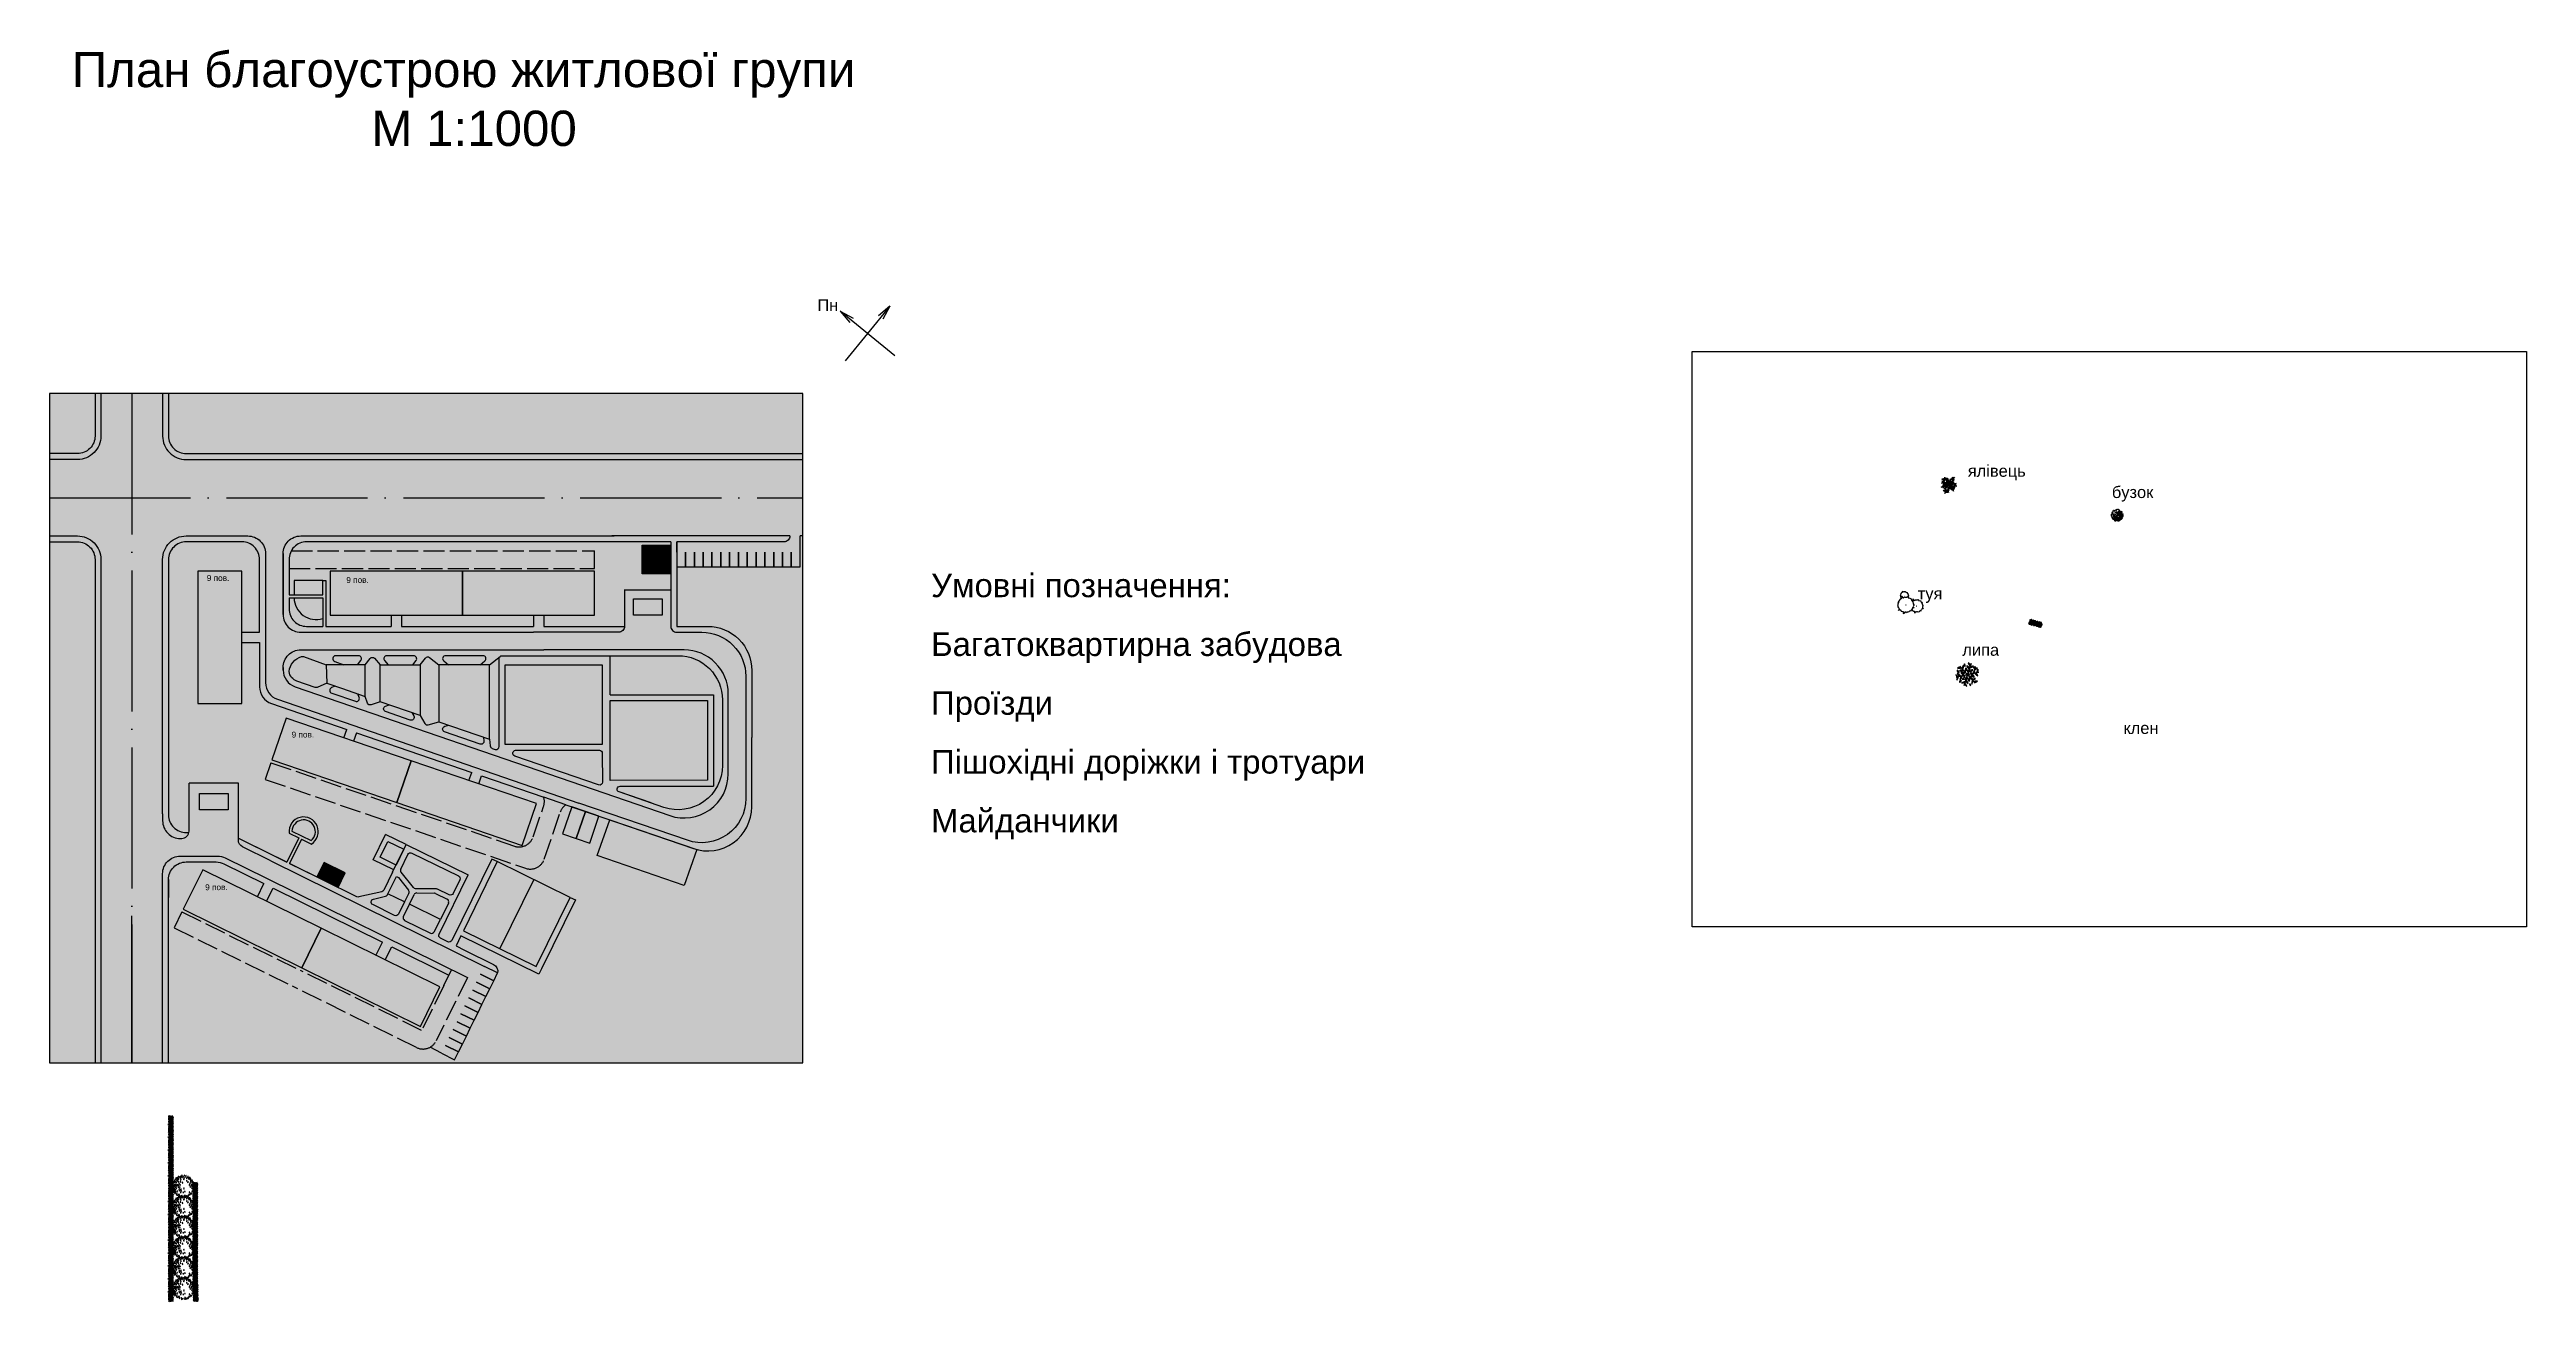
# Model space of a CAD drawing. Header units: millimetres. Extents: x 3866 to 35600, y -8896 to 9491.
# Drawn here: x 33040 to 33461.4, y -6777.8 to -6564.9 of the extents above; entities that cross this region are included whole.
import ezdxf

# ---------------------------------------------------------------- set-up
doc = ezdxf.new("R2010")
doc.units = ezdxf.units.MM
doc.linetypes.add('ACAD_ISO02W100', pattern=[15, 12, -3])
doc.linetypes.add('ACAD_ISO04W100', pattern=[30, 24, -3, 0, -3])
for name, color, linetype in [('A绿-TXT', 252, 'Continuous'), ('TREE', 74, 'Continuous'), ('Trees', 92, 'Continuous'), ('zelen', 69, 'Continuous'), ('благоустрый', 7, 'Continuous'), ('будівлі', 7, 'Continuous'), ('ВДМ', 7, 'Continuous'), ('КУЩІ', 108, 'Continuous'), ('майданчики заливка', 7, 'Continuous'), ('інсоляція', 180, 'Continuous')]:
    doc.layers.add(name, color=color, linetype=linetype)
doc.layers.add('Интерьер - Мебель_Ном_пера__4', color=7, linetype='Continuous', lineweight=20, true_color=0x029e21)
doc.styles.add('ATTR', font='romans.shx', dxfattribs={"width": 0.8, "height": 0.470416})
doc.styles.get("Standard").update_dxf_attribs({"font": 'arial.ttf'})

msp = doc.modelspace()

# ---------------------------------------------------------------- texts
at = {"layer": 'ВДМ', "attachment_point": 1}
for s, width, gutter_width, heights, insert, char_height in [('План благоустрою житлової групи\\P\\pxqc;М 1:1000', 136.93199, 0, [27.701], (33043.793, -6565.279), 6), ('Пн', 4.32334, 12.5, [0], (33170.658, -6607.345), 2), ('ялівець', 4.32334, 12.5, [0], (33366.39, -6635.555), 2), ('бузок', 4.32334, 12.5, [0], (33390.905, -6639.167), 2), ('\\pxsm1.5;Умовні позначення:\\PБагатоквартирна забудова\\PПроїзди\\PПішохідні доріжки і тротуари\\PМайданчики', 110.46956, 12.5, [77.474], (33190.006, -6654.036), 4), ('туя', 4.32334, 12.5, [0], (33357.881, -6656.42), 2), ('липа', 4.32334, 12.5, [0], (33365.468, -6665.999), 2), ('клен', 4.32334, 12.5, [0], (33392.883, -6679.29), 2)]:
    msp.add_mtext_dynamic_manual_height_columns(s, width=width, gutter_width=gutter_width, heights=heights, dxfattribs=dict(at, insert=insert, char_height=char_height))
at = {"layer": 'інсоляція', "color": 7, "char_height": 1, "attachment_point": 1, "rotation": 0.30576}
for insert in [(33066.771, -6654.283), (33090.516, -6654.619), (33081.208, -6680.917), (33066.497, -6706.882)]:
    msp.add_mtext_dynamic_manual_height_columns('9 пов.', width=4.97648, gutter_width=12.5, heights=[0], dxfattribs=dict(at, insert=insert))

# ---------------------------------------------------------------- blocks, each defined once
blk = doc.blocks.new('Ground 1')
for points in [[(2.4, 10.8), (0.9, 11.6), (-0.6, 11.5), (-1.3, 10.1), (-1.1, 9.2), (-1.9, 9.2), (-0.7, 6.7), (-2.1, 5.8), (-2.4, 4.8), (-2.2, 3.4), (-0.7, 3), (-0.5, 3.6), (0.3, 2.6), (-0.9, 1.6), (-0.2, 1.2), (0.9, -0.4), (2.4, 0.5), (3.8, 0.3), (5.8, -0.5), (6.5, 0.7), (6.8, 1.7), (6.7, 2.7), (7.3, 2), (7.9, 0.9), (8.9, 1.3), (9, 1.7), (9.7, 1.3), (10.4, 0.3), (10.6, -0.4), (11.7, 0.3), (12.2, 1.2), (14.2, 0.9), (15.5, -0.4), (16.7, 0.5), (18.1, 1), (18.2, 1), (20.3, 0.7), (20.7, -0.5), (22.2, 0.2), (22.7, 1.5), (24.3, 0.7), (25.3, -0.4), (25.8, -0.2), (26.4, 0.3), (25.9, 2), (28.1, 0.9), (29.1, 1.2), (28.6, 2.7), (27.8, 3.6), (29.1, 4.8), (27.4, 6.2), (28.9, 6.5), (28.4, 6.8), (28.9, 7.9), (28.3, 8.2), (29.7, 10.5), (29, 11.6), (27.4, 11.7), (25.3, 10.8), (24.6, 11.6), (22.7, 10.9), (21.8, 12.3), (20.5, 10.9), (19.4, 11.3), (18.5, 9.4), (17.9, 9.4), (16.8, 11.7), (14.9, 11.5), (13.8, 9.9), (13.3, 10.5), (12.6, 10.8), (12.2, 10.3), (11.9, 9.8), (10.1, 10.1), (8.7, 12.6), (8.7, 11.7), (7.2, 10.2), (6.1, 10.8), (5.6, 10.1), (4.4, 11.6)], [(8.7, 7.8), (9, 7), (8.8, 6.1), (9.4, 6), (9.8, 6.6), (9.6, 7.5)], [(12.6, 7.7), (11.7, 7.5), (11.8, 6.7), (12.9, 5.9), (14.3, 5.9), (14.3, 6.9)], [(15.5, 3.6), (15.3, 2.4), (16.6, 2.5), (17.1, 3.7), (16.3, 3.3)], [(17.3, 7.5), (16.5, 6.3), (18.9, 4), (21.3, 4.8), (21.1, 5.9), (19.6, 5.9), (19.6, 7.2), (18.3, 7)], [(23.4, 9.1), (22, 8.5), (22.2, 8), (23.7, 6.9), (24.5, 8.2)], [(23.2, 2.5), (23, 3.8), (23.2, 4.5), (23.8, 5.3), (25.4, 5.6), (26.2, 5.5), (26.2, 4.5), (25.9, 3.9), (24.7, 3.8), (24.6, 3.2), (24.1, 2.9), (23.9, 3.6), (23.5, 2.7)]]:
    blk.add_lwpolyline(points, close=True)
for points in [[(-1, 9.1), (-0.1, 8.3), (0.2, 7.4), (0.5, 7.3), (1, 8.3), (2.2, 8.5), (2.3, 10.1), (2.4, 10.8)], [(-0.7, 6.7), (-0.6, 5.9), (0.1, 5.4), (0, 4.9), (0.3, 4.3), (-0.5, 3.6)], [(0.2, 7.4), (0.1, 6.9), (-0.3, 7), (-0.6, 6.4)], [(0.1, 6.8), (0.6, 6.5), (1.4, 6.4), (1, 6), (1, 5.3), (0.4, 5.6), (0.1, 5.5)], [(0.4, 2.5), (0.9, 2), (1.6, 1.5), (3, 1.5), (4.6, 2.2), (3.2, 3.6), (3.1, 4.6), (2.1, 4.5), (0.5, 4.6), (0.1, 4.8)], [(1, 6.4), (1.6, 6.7), (1.9, 6.4), (1.9, 6), (2.3, 5.6), (3, 5.9), (4.1, 6.3), (4.3, 7), (3.4, 7.6), (2.2, 8.6)], [(2.7, 0.4), (3.8, 1.2), (3.9, 1.9)], [(3.5, 6.1), (4, 5.4), (4, 4.8), (3.2, 4)], [(4, 5.2), (4.8, 5.5), (5.8, 5.2), (5.8, 4.9), (6.3, 5.3), (7.2, 4.6)], [(5.6, 10), (5.7, 9.1), (4.9, 9), (4.5, 9.7), (4.1, 9.3), (5, 8.4), (4.3, 8), (4.1, 7.2)], [(4.6, 8.1), (6.4, 7.3), (6.7, 5.1)], [(4.6, 2.2), (5.1, 2.7), (6, 2.9), (6.6, 2.8)], [(6.4, 2.8), (7, 3.6), (7.4, 5.1), (7.8, 4.5), (8.8, 3.7), (9, 3.1), (8.6, 3.1), (8.7, 2.4), (9, 1.7)], [(6.5, 7.2), (7.1, 7.5), (7.8, 8.1), (7.9, 8.8), (7.7, 10.1), (7.5, 10.4)], [(6.6, 6.5), (7.9, 6.5), (8.8, 7.3)], [(7.9, 9.1), (9.6, 8.8), (9.8, 8.1), (9.3, 7.6)], [(9.1, 6), (9, 5.5), (9.3, 4.8), (9.6, 3.7)], [(9, 3.5), (10.1, 3.8), (11, 4.3), (11.5, 3.4), (11.3, 2.4), (11.8, 2.8), (12.4, 1.2), (12.4, 1.2)], [(10.5, 10), (10.3, 9), (9.7, 8.4)], [(9.8, 6.5), (10.7, 6.4), (11.6, 5.9), (11.8, 5.1), (11.7, 4.3), (11.2, 4.2)], [(11.7, 7.2), (11.2, 7), (11, 6.3)], [(11.4, 3.8), (12.8, 3.6), (13.7, 4.1), (14.2, 3), (13.6, 2.4), (13.8, 1)], [(11.9, 9.7), (12.6, 8.4), (13, 8.3), (13.8, 8.6), (13.9, 9.9)], [(13.3, 5.9), (13, 5.1), (13.4, 4.1)], [(13.4, 8.4), (13.5, 7.9), (13.1, 7.5)], [(13.8, 8.9), (15.8, 8.2), (17.6, 9.9)], [(13.9, 3.6), (15.8, 4.5), (16.7, 3.6)], [(14.3, 6.5), (15.5, 6.5), (16.2, 4.9), (16.1, 4.3), (16, 4.3)], [(16, 2.4), (16.2, 1.6), (14.5, 1.4), (14.7, 0.5)], [(16.3, 8.6), (16.6, 7.5), (15.7, 6.2)], [(16.3, 7.1), (16.8, 7)], [(18.4, 4.4), (18.2, 3.6), (16.9, 3)], [(17, 3), (18.2, 2), (18.2, 1.1)], [(18.7, 9.6), (19.7, 8.8), (19.6, 8.2), (18.9, 7.2)], [(20, 4.3), (20.9, 2.6), (19.5, 0.9)], [(21, 11.4), (21.7, 9.8), (20.8, 8.3), (19.6, 8.2)], [(20.6, 3.4), (22.2, 3.4), (22.4, 2.6), (22, 2.1), (22.6, 1.2)], [(21.2, 8.8), (21.8, 7.2), (21.2, 5.6)], [(22.1, 8.3), (21.5, 8)], [(21.5, 6.4), (23.1, 5.5), (23.4, 4.9)], [(22.3, 3.2), (23.1, 3.6)], [(23, 8.9), (23.4, 9.9), (23.9, 10.5), (23.7, 11.3)], [(24.5, 3), (25, 2), (24.1, 0.9)], [(25.6, 10.9), (26, 9.6), (25.6, 8.9), (24.2, 8.5)], [(24.3, 7.7), (26, 6.2)], [(24.8, 2.5), (26.5, 2.8), (26.9, 1.7)], [(25.6, 5.6), (26.3, 6.5), (27.8, 6.8), (28, 6.5)], [(25.9, 9.3), (26.7, 8.5), (26.9, 7.6), (26.6, 6.7)], [(26.1, 2.8), (26.3, 3.3), (27.9, 4.1), (28.3, 4.1)], [(26.2, 4.3), (27, 3.7)], [(26.5, 8.7), (27.8, 9.5), (28.6, 8.9)]]:
    blk.add_lwpolyline(points)
at = {"style": 'ATTR', "width": 0.8, "flags": 9}
blk.add_attdef('ESTCODE', (0, 0), '', height=0.0000643, dxfattribs=at)
blk = doc.blocks.new('A$C196E2D52')
at = {"layer": 'A绿-TXT', "color": 94, "linetype": 'ByBlock'}
for p, q in [((62, 1288), (0, 1272)), ((0, 1272), (61, 1223)), ((56, 850), (9, 808)), ((9, 808), (85, 792)), ((73, 985), (24, 943)), ((24, 943), (100, 926)), ((87, 1158), (41, 1113)), ((41, 1113), (119, 1101)), ((116, 839), (56, 850)), ((61, 1223), (109, 1251)), ((109, 1251), (62, 1288)), ((132, 972), (73, 985)), ((107, 764), (79, 707)), ((79, 707), (155, 721)), ((85, 792), (116, 839)), ((147, 1150), (87, 1158)), ((100, 926), (132, 972)), ((166, 776), (107, 764)), ((173, 1310), (109, 1300)), ((109, 1300), (165, 1245)), ((177, 1489), (112, 1488)), ((112, 1488), (160, 1426)), ((119, 1101), (147, 1150)), ((149, 651), (128, 590)), ((128, 590), (203, 613)), ((184, 948), (139, 902)), ((139, 902), (217, 892)), ((207, 669), (149, 651)), ((155, 721), (166, 776)), ((160, 1426), (214, 1442)), ((165, 1245), (216, 1268)), ((216, 1268), (173, 1310)), ((214, 1442), (177, 1489)), ((244, 941), (184, 948)), ((253, 1646), (189, 1644)), ((189, 1644), (238, 1583)), ((203, 613), (207, 669)), ((217, 892), (244, 941)), ((238, 1583), (291, 1599)), ((247, 1769), (286, 1701)), ((311, 1761), (247, 1769)), ((265, 566), (251, 504)), ((251, 504), (322, 536)), ((291, 1599), (253, 1646)), ((328, 1545), (264, 1542)), ((264, 1542), (313, 1482)), ((319, 592), (265, 566)), ((286, 1701), (341, 1708)), ((309, 446), (302, 391)), ((302, 391), (360, 406)), ((385, 465), (309, 446)), ((341, 1708), (311, 1761)), ((313, 1482), (366, 1499)), ((322, 536), (319, 592)), ((366, 1499), (328, 1545)), ((360, 1742), (402, 1676)), ((424, 1738), (360, 1742)), ((360, 406), (385, 465)), ((436, 358), (366, 325)), ((366, 325), (369, 269)), ((369, 269), (424, 295)), ((390, 1934), (403, 1857)), ((447, 1905), (390, 1934)), ((402, 1676), (457, 1687)), ((403, 1857), (458, 1846)), ((457, 1687), (424, 1738)), ((424, 295), (436, 358)), ((458, 1846), (447, 1905)), ((524, 1367), (461, 1356)), ((461, 1356), (517, 1302)), ((511, 1131), (470, 1093)), ((470, 1093), (524, 1067)), ((496, 521), (483, 467)), ((483, 467), (543, 476)), ((574, 532), (496, 521)), ((509, 1904), (525, 1828)), ((567, 1877), (509, 1904)), ((581, 1096), (511, 1131)), ((517, 1302), (568, 1325)), ((568, 1325), (524, 1367)), ((524, 1067), (581, 1096)), ((525, 1828), (580, 1818)), ((557, 962), (525, 906)), ((525, 906), (602, 915)), ((530, 2042), (529, 1964)), ((529, 1964), (581, 1943)), ((581, 2003), (530, 2042)), ((543, 476), (574, 532)), ((622, 279), (555, 240)), ((555, 240), (563, 184)), ((616, 970), (557, 962)), ((563, 184), (615, 216)), ((580, 1818), (567, 1877)), ((581, 1943), (581, 2003)), ((639, 1711), (581, 1739)), ((581, 1739), (596, 1662)), ((596, 1662), (651, 1652)), ((602, 915), (616, 970)), ((615, 216), (622, 279)), ((626, 2025), (620, 1947)), ((620, 1947), (670, 1923)), ((621, 1347), (645, 1273)), ((681, 1327), (621, 1347)), ((674, 1983), (626, 2025)), ((651, 1652), (639, 1711)), ((708, 221), (643, 178)), ((643, 178), (654, 124)), ((645, 1273), (701, 1269)), ((647, 1507), (689, 1441)), ((711, 1503), (647, 1507)), ((654, 124), (704, 157)), ((670, 1923), (674, 1983)), ((701, 1269), (681, 1327)), ((689, 1441), (744, 1452)), ((704, 157), (708, 221)), ((744, 1452), (711, 1503)), ((713, 1920), (721, 1843)), ((768, 1888), (713, 1920)), ((721, 1843), (776, 1829)), ((728, 2073), (725, 1995)), ((725, 1995), (776, 1972)), ((778, 2033), (728, 2073)), ((776, 1829), (768, 1888)), ((770, 1372), (805, 1302)), ((833, 1361), (770, 1372)), ((776, 1972), (778, 2033)), ((781, 1528), (812, 1456)), ((843, 1513), (781, 1528)), ((842, 197), (783, 145)), ((783, 145), (803, 92)), ((803, 92), (847, 133)), ((805, 1302), (861, 1307)), ((812, 1456), (868, 1458)), ((823, 2022), (823, 1944)), ((875, 1984), (823, 2022)), ((823, 1944), (875, 1923)), ((861, 1307), (833, 1361)), ((894, 1086), (835, 1062)), ((835, 1062), (902, 1022)), ((839, 2149), (841, 2071)), ((892, 2112), (839, 2149)), ((841, 2071), (894, 2051)), ((847, 133), (842, 197)), ((868, 1458), (843, 1513)), ((934, 291), (866, 251)), ((866, 251), (875, 196)), ((886, 1825), (872, 1748)), ((872, 1748), (920, 1719)), ((875, 1923), (875, 1984)), ((875, 196), (927, 227)), ((930, 1779), (886, 1825)), ((894, 2051), (892, 2112)), ((946, 1056), (894, 1086)), ((902, 1022), (946, 1056)), ((934, 125), (902, 54)), ((902, 54), (941, 14)), ((920, 1719), (930, 1779)), ((927, 227), (934, 291)), ((966, 69), (934, 125)), ((941, 14), (966, 69)), ((952, 2130), (947, 2052)), ((947, 2052), (998, 2029)), ((1001, 2089), (952, 2130)), ((988, 1895), (956, 1824)), ((956, 1824), (995, 1784)), ((1017, 1641), (985, 1570)), ((985, 1570), (1024, 1530)), ((1019, 1839), (988, 1895)), ((995, 1784), (1019, 1839)), ((998, 2029), (1001, 2089)), ((1031, 1498), (999, 1426)), ((999, 1426), (1038, 1386)), ((1058, 144), (1013, 81)), ((1013, 81), (1043, 34)), ((1048, 1585), (1017, 1641)), ((1024, 1530), (1048, 1585)), ((1082, 483), (1027, 427)), ((1027, 427), (1050, 376)), ((1062, 1442), (1031, 1498)), ((1065, 2132), (1034, 2061)), ((1034, 2061), (1073, 2021)), ((1038, 1386), (1062, 1442)), ((1043, 34), (1078, 83)), ((1050, 376), (1092, 419)), ((1084, 2023), (1052, 1952)), ((1052, 1952), (1092, 1912)), ((1087, 313), (1055, 242)), ((1055, 242), (1094, 202)), ((1078, 83), (1058, 144)), ((1097, 2076), (1065, 2132)), ((1073, 2021), (1097, 2076)), ((1092, 419), (1082, 483)), ((1116, 1968), (1084, 2023)), ((1119, 257), (1087, 313)), ((1092, 1912), (1116, 1968)), ((1094, 202), (1119, 257)), ((1134, 1791), (1117, 1714)), ((1117, 1714), (1164, 1683)), ((1151, 2203), (1119, 2131)), ((1119, 2131), (1158, 2091)), ((1163, 1925), (1131, 1854)), ((1131, 1854), (1169, 1813)), ((1176, 1742), (1134, 1791)), ((1183, 111), (1141, 45)), ((1141, 45), (1173, 0)), ((1182, 2147), (1151, 2203)), ((1172, 382), (1156, 306)), ((1156, 306), (1203, 275)), ((1158, 2091), (1182, 2147)), ((1194, 1868), (1163, 1925)), ((1164, 1683), (1176, 1742)), ((1169, 1813), (1194, 1868)), ((1215, 335), (1172, 382)), ((1173, 0), (1205, 51)), ((1205, 51), (1183, 111)), ((1226, 1619), (1189, 1550)), ((1189, 1550), (1226, 1507)), ((1242, 1478), (1196, 1415)), ((1196, 1415), (1226, 1368)), ((1203, 275), (1215, 335)), ((1242, 566), (1210, 494)), ((1210, 494), (1249, 454)), ((1234, 1724), (1218, 1666)), ((1218, 1666), (1256, 1615)), ((1253, 1561), (1226, 1619)), ((1226, 1507), (1253, 1561)), ((1226, 1368), (1261, 1417)), ((1279, 1690), (1234, 1724)), ((1274, 1900), (1242, 1828)), ((1242, 1828), (1281, 1788)), ((1261, 1417), (1242, 1478)), ((1273, 510), (1242, 566)), ((1249, 454), (1273, 510)), ((1284, 2034), (1251, 1963)), ((1251, 1963), (1291, 1923)), ((1256, 1615), (1279, 1690)), ((1276, 308), (1269, 230)), ((1269, 230), (1319, 205)), ((1306, 1844), (1274, 1900)), ((1324, 265), (1276, 308)), ((1281, 1788), (1306, 1844)), ((1315, 1978), (1284, 2034)), ((1291, 1923), (1315, 1978)), ((1313, 157), (1304, 79)), ((1304, 79), (1353, 53)), ((1360, 113), (1313, 157)), ((1319, 205), (1324, 265)), ((1377, 1568), (1330, 1505)), ((1330, 1505), (1360, 1458)), ((1364, 2144), (1332, 2073)), ((1332, 2073), (1371, 2033)), ((1376, 508), (1344, 437)), ((1344, 437), (1383, 397)), ((1353, 53), (1360, 113)), ((1360, 1458), (1395, 1506)), ((1395, 2088), (1364, 2144)), ((1371, 2033), (1395, 2088)), ((1407, 452), (1376, 508)), ((1395, 1506), (1377, 1568)), ((1383, 397), (1407, 452)), ((1395, 228), (1383, 151)), ((1383, 151), (1432, 123)), ((1440, 182), (1395, 228)), ((1443, 1207), (1405, 1156)), ((1405, 1156), (1483, 1155)), ((1474, 1834), (1431, 1769)), ((1431, 1769), (1463, 1723)), ((1432, 123), (1440, 182)), ((1474, 2111), (1433, 2045)), ((1433, 2045), (1467, 2000)), ((1504, 1207), (1443, 1207)), ((1463, 1723), (1496, 1773)), ((1467, 2000), (1498, 2052)), ((1468, 690), (1489, 615)), ((1528, 667), (1468, 690)), ((1502, 419), (1470, 348)), ((1470, 348), (1509, 308)), ((1486, 245), (1472, 168)), ((1472, 168), (1520, 139)), ((1498, 2052), (1474, 2111)), ((1496, 1773), (1474, 1834)), ((1483, 1155), (1504, 1207)), ((1530, 199), (1486, 245)), ((1540, 2021), (1489, 1962)), ((1489, 1962), (1515, 1913)), ((1489, 615), (1545, 609)), ((1545, 1921), (1501, 1856)), ((1501, 1856), (1532, 1810)), ((1533, 363), (1502, 419)), ((1522, 1604), (1507, 1541)), ((1507, 1541), (1579, 1573)), ((1509, 308), (1533, 363)), ((1547, 1404), (1514, 1349)), ((1514, 1349), (1592, 1357)), ((1515, 1913), (1554, 1959)), ((1520, 139), (1530, 199)), ((1577, 1629), (1522, 1604)), ((1545, 609), (1528, 667)), ((1532, 1810), (1566, 1860)), ((1554, 1959), (1540, 2021)), ((1566, 1860), (1545, 1921)), ((1607, 1411), (1547, 1404)), ((1579, 1573), (1577, 1629)), ((1653, 800), (1589, 796)), ((1589, 796), (1639, 736)), ((1592, 1357), (1607, 1411)), ((1616, 1724), (1597, 1663)), ((1597, 1663), (1670, 1689)), ((1649, 2006), (1616, 1935)), ((1616, 1935), (1656, 1895)), ((1672, 1745), (1616, 1724)), ((1628, 288), (1648, 213)), ((1687, 265), (1628, 288)), ((1639, 736), (1692, 754)), ((1648, 213), (1704, 207)), ((1680, 1950), (1649, 2006)), ((1692, 754), (1653, 800)), ((1656, 1895), (1680, 1950)), ((1670, 1689), (1672, 1745)), ((1671, 432), (1673, 354)), ((1724, 395), (1671, 432)), ((1673, 354), (1726, 335)), ((1721, 1351), (1685, 1298)), ((1685, 1298), (1763, 1301)), ((1704, 207), (1687, 265)), ((1704, 1660), (1689, 1598)), ((1689, 1598), (1761, 1629)), ((1759, 1685), (1704, 1660)), ((1766, 1089), (1717, 1048)), ((1717, 1048), (1793, 1030)), ((1782, 1354), (1721, 1351)), ((1726, 335), (1724, 395)), ((1766, 1910), (1734, 1838)), ((1734, 1838), (1773, 1798)), ((1791, 1581), (1757, 1526)), ((1757, 1526), (1835, 1532)), ((1761, 1629), (1759, 1685)), ((1763, 1301), (1782, 1354)), ((1797, 1854), (1766, 1910)), ((1825, 1075), (1766, 1089)), ((1772, 445), (1794, 370)), ((1832, 423), (1772, 445)), ((1773, 1798), (1797, 1854)), ((1779, 591), (1785, 514)), ((1833, 557), (1779, 591)), ((1785, 514), (1839, 497)), ((1851, 1586), (1791, 1581)), ((1793, 1030), (1825, 1075)), ((1794, 370), (1850, 365)), ((1835, 1712), (1814, 1651)), ((1814, 1651), (1889, 1675)), ((1854, 1808), (1829, 1749)), ((1829, 1749), (1905, 1767)), ((1888, 1042), (1829, 1017)), ((1829, 1017), (1896, 977)), ((1893, 781), (1829, 779)), ((1829, 779), (1878, 718)), ((1850, 365), (1832, 423)), ((1839, 497), (1833, 557)), ((1892, 1731), (1835, 1712)), ((1835, 1532), (1851, 1586)), ((1913, 1822), (1854, 1808)), ((1900, 1671), (1871, 1614)), ((1871, 1614), (1948, 1626)), ((1876, 509), (1901, 435)), ((1937, 489), (1876, 509)), ((1878, 718), (1931, 734)), ((1885, 1401), (1883, 1337)), ((1883, 1337), (1947, 1381)), ((1934, 1436), (1885, 1401)), ((1940, 1011), (1888, 1042)), ((1889, 1675), (1892, 1731)), ((1931, 734), (1893, 781)), ((1896, 977), (1940, 1011)), ((1960, 1681), (1900, 1671)), ((1901, 435), (1956, 431)), ((1905, 1767), (1913, 1822)), ((1905, 615), (1941, 546)), ((1968, 605), (1905, 615)), ((1949, 1263), (1922, 1214)), ((1922, 1214), (1982, 1207)), ((1947, 1381), (1934, 1436)), ((1956, 431), (1937, 489)), ((2004, 880), (1941, 866)), ((1941, 866), (2000, 815)), ((1941, 546), (1997, 552)), ((1948, 1626), (1960, 1681)), ((1970, 1454), (1949, 1394)), ((1949, 1394), (2024, 1417)), ((2027, 1253), (1949, 1263)), ((1985, 1575), (1964, 1515)), ((1964, 1515), (2039, 1538)), ((1997, 552), (1968, 605)), ((2027, 1473), (1970, 1454)), ((2038, 681), (1975, 672)), ((1975, 672), (2029, 617)), ((1982, 1207), (2027, 1253)), ((2043, 1593), (1985, 1575)), ((2039, 1136), (1987, 1099)), ((1987, 1099), (2061, 1074)), ((2000, 815), (2050, 841)), ((2050, 841), (2004, 880)), ((2057, 1375), (2019, 1324)), ((2019, 1324), (2097, 1324)), ((2024, 1417), (2027, 1473)), ((2029, 617), (2081, 639)), ((2081, 639), (2038, 681)), ((2039, 1538), (2043, 1593)), ((2097, 1117), (2039, 1136)), ((2103, 877), (2039, 876)), ((2039, 876), (2086, 814)), ((2118, 1376), (2057, 1375)), ((2061, 1074), (2097, 1117)), ((2122, 1015), (2072, 974)), ((2072, 974), (2148, 955)), ((2130, 1260), (2086, 1213)), ((2086, 1213), (2164, 1205)), ((2086, 814), (2140, 829)), ((2097, 1324), (2118, 1376)), ((2140, 829), (2103, 877)), ((2181, 1001), (2122, 1015)), ((2190, 1254), (2130, 1260)), ((2148, 955), (2181, 1001)), ((2164, 1205), (2190, 1254))]:
    blk.add_line(p, q, dxfattribs=at)
blk = doc.blocks.new('A$C132D0777')
at = {"layer": 'A绿-TXT', "color": 94}
for p, q in [((41, 902), (1107, 1136)), ((1121, 1132), (41, 902)), ((1111, 1122), (41, 902)), ((1121, 1132), (382, 1952)), ((1107, 1136), (382, 1952)), ((382, 1952), (1118, 1145)), ((1121, 1132), (780, 82)), ((780, 82), (1111, 1122)), ((1123, 1118), (780, 82)), ((1118, 1145), (1461, 2182)), ((1121, 1132), (1461, 2182)), ((1121, 1132), (2200, 1362)), ((1121, 1132), (1860, 312)), ((1860, 312), (1123, 1118)), ((1461, 2182), (1132, 1142)), ((1132, 1142), (2200, 1362)), ((2200, 1362), (1135, 1128)), ((1135, 1128), (1860, 312))]:
    blk.add_line(p, q, dxfattribs=at)
for centre, radius, start, end in [((256, 1174), 262, 192.22333, 249.81138), ((-121, 846), 298, 16.02384, 66.01087), ((398, 677), 310, 119.75003, 192.04971), ((-471, 1081), 736, 320.38785, 349.06321), ((353, 1530), 245, 170.70899, 259.10644), ((18, 1296), 289, 358.65709, 71.15834), ((-199, 510), 800, 38.19701, 65.08663), ((564, 1420), 464, 203.35211, 250.99654), ((365, 1530), 310, 59.75003, 132.04971), ((281, 2485), 736, 260.38785, 289.06321), ((503, 394), 171, 82.86392, 178.57818), ((326, 600), 201, 271.70154, 349.74057), ((573, 1281), 309, 47.27018, 135.71881), ((542, 3251), 1765, 263.81129, 277.50029), ((718, 732), 309, 107.27018, 195.71881), ((-1004, 1690), 1765, 323.81129, 337.50029), ((472, 1045), 300, 2.47293, 88.61454), ((1012, 1595), 588, 205.15265, 245.93482), ((1000, -321), 800, 98.19701, 125.08663), ((593, 794), 464, 263.35211, 310.99654), ((872, 526), 300, 62.47293, 148.61454), ((665, 1269), 588, 265.15265, 305.93482), ((1092, 1758), 464, 143.35211, 190.99654), ((-77, 1964), 800, 338.19701, 5.08663), ((840, 1186), 182, 60.90767, 140.10727), ((793, 1442), 167, 236.54268, 324.47225), ((934, 916), 182, 120.90767, 200.10727), ((688, 1003), 167, 296.54268, 24.47225), ((995, 2065), 201, 151.70154, 229.74057), ((729, 2015), 171, 322.86392, 58.57818), ((1159, 295), 310, 179.75003, 252.04971), ((374, -256), 736, 20.38785, 49.06321), ((1467, 1458), 588, 145.15265, 185.93482), ((721, 1650), 300, 302.47293, 28.61454), ((1266, 583), 309, 167.27018, 255.71881), ((-425, -429), 1765, 23.81129, 37.50029), ((1016, 693), 167, 356.54268, 84.47225), ((1214, 862), 182, 180.90767, 260.10727), ((975, 1681), 309, 347.27018, 75.71881), ((2666, 2693), 1765, 203.81129, 217.50029), ((1225, 1571), 167, 176.54268, 264.47225), ((1027, 1402), 182, 0.90767, 80.10727), ((1082, 1951), 310, 359.75003, 72.04971), ((1867, 2502), 736, 200.38785, 229.06321), ((1521, 614), 300, 122.47293, 208.61454), ((1576, 995), 588, 85.15265, 125.93482), ((1370, 1738), 300, 242.47293, 328.61454), ((774, 806), 588, 325.15265, 5.93482), ((1476, 259), 182, 180.90767, 260.10727), ((1278, 89), 167, 356.54268, 84.47225), ((1449, 822), 167, 56.54268, 144.47225), ((1401, 1078), 182, 240.90767, 320.10727), ((1648, 1470), 464, 83.35211, 130.99654), ((1242, 2586), 800, 278.19701, 305.08663), ((1553, 1261), 167, 116.54268, 204.47225), ((1308, 1348), 182, 300.90767, 20.10727), ((1669, 983), 309, 227.27018, 315.71881), ((1770, 1219), 300, 182.47293, 268.61454), ((1230, 669), 588, 25.15265, 65.93482), ((1700, -987), 1765, 83.81129, 97.50029), ((2319, 300), 800, 158.19701, 185.08663), ((1150, 506), 464, 323.35211, 10.99654), ((3245, 574), 1765, 143.81129, 157.50029), ((1524, 1532), 309, 287.27018, 15.71881), ((1828, 1611), 262, 72.22333, 129.81138), ((1732, 2102), 298, 256.02384, 306.01087), ((1949, 1018), 736, 80.38785, 109.06321), ((1865, 1973), 310, 239.75003, 312.04971), ((1961, -221), 736, 80.38785, 109.06321), ((1877, 734), 310, 239.75003, 312.04971), ((2440, 1754), 800, 218.19701, 245.08663), ((1677, 844), 464, 23.35211, 70.99654), ((2697, 1180), 736, 140.38785, 169.06321), ((1827, 1584), 310, 299.75003, 12.04971)]:
    blk.add_arc(centre, radius, start, end, dxfattribs=at)
blk = doc.blocks.new('ц1')
at = {"layer": 'Trees'}
for p, q in [((-839, 577), (-532, 356)), ((-521, 388), (-839, 577)), ((-536, 304), (-834, 285)), ((-834, 285), (-518, 271)), ((-808, 393), (-536, 304)), ((-532, 356), (-808, 393)), ((-739, 24), (-495, -35)), ((-471, -22), (-739, 24)), ((-518, 271), (-679, 142)), ((-679, 142), (-482, 221)), ((-635, 625), (-521, 388)), ((-480, 384), (-635, 625)), ((-428, -4), (-572, 67)), ((-572, 67), (-471, -22)), ((-482, 221), (-544, 13)), ((-544, 13), (-435, 217)), ((-484, 677), (-480, 384)), ((-434, 381), (-484, 677)), ((-435, 217), (-428, 3)), ((-336, 547), (-434, 381)), ((-428, 3), (-403, 196)), ((-426, 107), (-428, -4)), ((-388, -10), (-426, 107)), ((-403, 196), (-340, -5)), ((-390, 356), (-336, 547)), ((-186, 437), (-390, 356)), ((-327, 92), (-388, -10)), ((-363, 192), (-349, 225)), ((-340, -5), (-363, 192)), ((-356, -5), (-327, 92)), ((-252, 81), (-356, -5)), ((-349, 225), (-266, 187)), ((-342, 242), (-330, 273)), ((-253, 203), (-342, 242)), ((-338, 320), (-186, 437)), ((-130, 334), (-338, 320)), ((-330, 273), (-130, 334)), ((-321, -10), (-252, 81)), ((-266, 187), (-189, 144)), ((-165, 160), (-253, 203)), ((-189, 144), (-158, 120)), ((-113, 117), (-165, 160)), ((-158, 120), (-121, 93)), ((-155, 565), (-30, 463)), ((-43, 426), (-155, 565)), ((-145, 404), (-43, 426)), ((-46, 382), (-145, 404)), ((-144, 248), (-46, 382)), ((-47, 329), (-144, 248)), ((-121, 93), (-85, 61)), ((-117, 168), (-47, 329)), ((-29, 306), (-117, 168)), ((-74, 76), (-113, 117)), ((-44, 13), (-109, -5)), ((-86, 667), (-19, 497)), ((-30, 463), (-86, 667)), ((-85, 61), (-60, 30)), ((-50, 48), (-74, 76)), ((-60, 30), (-44, 13)), ((-24, 27), (-50, 48)), ((-32, 306), (150, 309)), ((158, 268), (-32, 306)), ((-31, 140), (-23, 222)), ((-29, 74), (-31, 140)), ((-12, 306), (-29, 306)), ((-24, 27), (-29, 74)), ((-23, 222), (-12, 306)), ((-19, 497), (-3, 812)), ((-12, 227), (-17, 151)), ((-17, 151), (-16, 95)), ((-16, 95), (-13, 61)), ((150, 309), (-15, 400)), ((-15, 400), (184, 345)), ((-13, 61), (14, 110)), ((-2, 306), (-12, 227)), ((44, 105), (-11, 14)), ((0, 0), (-11, 14)), ((-3, 812), (-2, 495)), ((-2, 495), (67, 725)), ((16, 305), (-2, 306)), ((18, -22), (0, 0)), ((14, 110), (53, 158)), ((94, 221), (16, 305)), ((67, 725), (21, 480)), ((21, 480), (122, 710)), ((149, 388), (27, 371)), ((27, 371), (117, 293)), ((27, 339), (94, 221)), ((117, 293), (27, 339)), ((122, 710), (30, 455)), ((30, 455), (135, 539)), ((135, 539), (40, 409)), ((40, 409), (149, 388)), ((77, 144), (44, 105)), ((53, 158), (114, 201)), ((111, 128), (60, -29)), ((129, 188), (77, 144)), ((184, 345), (80, 507)), ((80, 507), (215, 369)), ((177, 152), (91, -7)), ((91, -7), (111, 128)), ((113, -19), (177, 152)), ((243, 121), (113, -19)), ((114, 201), (178, 241)), ((127, -33), (243, 121)), ((323, 103), (127, -33)), ((128, -58), (323, 103)), ((189, 227), (129, 188)), ((178, 241), (158, 268)), ((167, 632), (252, 376)), ((215, 369), (167, 632)), ((175, 63), (295, -71)), ((267, -84), (175, 63)), ((210, 200), (189, 227)), ((251, 26), (210, 200)), ((244, 206), (251, 26)), ((324, 39), (244, 206)), ((252, 376), (312, 598)), ((262, 69), (346, -89)), ((295, -71), (262, 69)), ((420, 56), (265, 227)), ((265, 227), (324, 39)), ((312, 598), (286, 382)), ((286, 382), (500, 571)), ((304, 234), (420, 56)), ((496, 179), (304, 234)), ((500, 571), (306, 355)), ((306, 355), (530, 408)), ((585, 316), (319, 280)), ((319, 280), (496, 179)), ((530, 408), (325, 310)), ((325, 310), (585, 316)), ((346, -89), (410, 19)), ((410, 19), (386, -107)), ((-505, -61), (-818, -116)), ((-818, -116), (-504, -78)), ((-744, -32), (-505, -61)), ((-495, -35), (-744, -32)), ((-504, -78), (-660, -173)), ((-660, -173), (-469, -83)), ((-290, -374), (-616, -417)), ((-616, -417), (-276, -418)), ((-469, -83), (-548, -223)), ((-548, -223), (-430, -89)), ((-522, -277), (-290, -374)), ((-279, -332), (-522, -277)), ((-276, -418), (-497, -562)), ((-497, -562), (-265, -457)), ((-452, -135), (-279, -332)), ((-257, -283), (-452, -135)), ((-430, -89), (-390, -185)), ((-390, -185), (-387, -85)), ((-387, -85), (-237, -157)), ((-265, -457), (-362, -758)), ((-362, -758), (-223, -468)), ((-353, -83), (-257, -283)), ((-205, -276), (-353, -83)), ((-333, -76), (-163, -117)), ((-237, -157), (-333, -76)), ((-319, -28), (-321, -10)), ((-239, -24), (-319, -28)), ((-317, -37), (-233, -33)), ((-315, -55), (-317, -37)), ((-163, -117), (-315, -55)), ((-164, -16), (-239, -24)), ((-233, -33), (-150, -28)), ((-223, -468), (-159, -731)), ((-163, -289), (-205, -276)), ((-109, -5), (-164, -16)), ((-153, -204), (-163, -289)), ((-161, -473), (-23, -759)), ((-159, -731), (-161, -473)), ((-137, -122), (-153, -204)), ((-150, -28), (-85, -14)), ((-141, -296), (-129, -216)), ((-98, -309), (-141, -296)), ((-104, -63), (-137, -122)), ((-129, -216), (-109, -144)), ((-129, -456), (85, -613)), ((-23, -759), (-129, -456)), ((5, -94), (-126, -191)), ((5, -117), (-126, -241)), ((-126, -191), (5, -117)), ((-126, -241), (18, -124)), ((18, -124), (-124, -306)), ((-124, -306), (18, -151)), ((-109, -144), (-82, -93)), ((-53, -5), (-104, -63)), ((-99, -378), (149, -375)), ((183, -486), (-99, -378)), ((124, -291), (-98, -309)), ((-86, -348), (124, -291)), ((149, -375), (-86, -348)), ((-85, -14), (-53, -5)), ((-85, -423), (183, -486)), ((85, -613), (-85, -423)), ((-82, -93), (-23, -19)), ((-45, -317), (50, -146)), ((18, -151), (-45, -317)), ((-23, -19), (3, -35)), ((46, -9), (0, 0)), ((3, -35), (27, -68)), ((27, -68), (5, -94)), ((39, -54), (18, -22)), ((18, -22), (58, -31)), ((60, -29), (39, -54)), ((44, -332), (71, -138)), ((50, -146), (44, -332)), ((46, -9), (65, -14)), ((71, -138), (117, -255)), ((117, -255), (106, -107)), ((106, -107), (240, -171)), ((281, -19), (128, -58)), ((128, -82), (281, -19)), ((240, -171), (128, -82)), ((131, -200), (245, -136)), ((272, -160), (131, -200)), ((183, -79), (160, -69)), ((178, -61), (258, -105)), ((254, -116), (183, -79)), ((189, -251), (272, -160)), ((302, -171), (189, -251)), ((245, -136), (254, -116)), ((258, -105), (267, -84)), ((265, -319), (302, -171)), ((333, -199), (265, -319)), ((413, -351), (333, -199)), ((582, -391), (381, -202)), ((381, -202), (413, -351)), ((386, -107), (568, -22)), ((621, -333), (409, -200)), ((409, -200), (582, -391)), ((568, -22), (416, -134)), ((416, -134), (633, -135)), ((433, -177), (621, -333)), ((734, -280), (433, -177)), ((633, -135), (442, -157)), ((442, -157), (734, -280))]:
    blk.add_line(p, q, dxfattribs=at)
blk = doc.blocks.new('Tree Clump 2')
for points in [[(-10.993, 56.487), (-9.228, 58.426), (-10.144, 63.512), (-8.923, 67.033), (-3.43, 69.772), (2.673, 72.119), (-2.82, 71.728), (-10.449, 71.728), (-13.195, 74.075), (-13.806, 83.073), (-16.857, 86.594), (-22.045, 92.071), (-22.961, 94.81), (-22.656, 98.722), (-28.759, 100.678), (-31.811, 99.113), (-35.472, 101.461), (-45.543, 109.676), (-49.815, 108.503), (-55.308, 106.155), (-59.58, 106.938), (-60.801, 113.98), (-63.242, 104.982), (-67.209, 106.938), (-70.872, 104.59), (-74.839, 104.982), (-80.637, 101.461), (-86.435, 101.069), (-90.402, 97.548), (-90.402, 94.419), (-93.454, 90.898), (-98.947, 90.115), (-105.66, 90.115), (-101.083, 87.768), (-98.031, 82.682), (-100.778, 77.596), (-103.829, 74.466), (-103.219, 69.772), (-104.134, 65.077), (-108.102, 62.73), (-104.439, 60.774), (-102.609, 55.297), (-103.829, 50.211), (-102.303, 44.342), (-98.947, 41.995), (-98.031, 38.865), (-98.031, 34.953), (-93.148, 32.606), (-90.707, 29.476), (-91.317, 22.434), (-93.454, 17.348), (-89.487, 21.26), (-85.519, 23.999), (-82.468, 23.216), (-78.806, 19.304), (-74.228, 15.783), (-69.956, 15.392), (-59.886, 12.653), (-58.254, 7.074)], [(59.448, 5.262), (60.936, 4.858), (62.652, -1.011), (63.415, 4.858), (64.178, 5.836), (66.848, 6.814), (69.709, 6.569), (73.905, 7.792), (76.385, 9.748), (79.627, 10.237), (81.153, 12.438), (84.014, 15.127), (84.205, 17.084), (85.158, 17.573), (88.591, 16.839), (85.73, 20.262), (88.591, 20.751), (89.545, 21.974), (90.689, 24.174), (91.452, 24.663), (90.499, 25.886), (91.261, 31.999), (92.596, 33.466), (92.024, 36.645), (92.787, 38.845), (96.22, 40.557), (100.035, 42.024), (96.602, 41.779), (91.834, 41.779), (90.117, 43.246), (89.736, 48.871), (87.828, 51.071), (84.586, 54.494), (84.014, 56.206), (84.205, 58.651), (80.39, 59.873), (78.483, 58.895), (76.194, 60.362), (69.9, 65.497), (67.23, 64.764), (63.797, 63.297), (61.126, 63.786), (60.364, 68.187), (58.838, 62.563), (56.358, 63.786), (54.07, 62.319), (51.59, 62.563), (47.966, 60.362), (44.343, 60.118), (41.863, 57.917), (41.863, 55.961), (39.956, 53.761), (36.523, 53.272), (32.327, 53.272), (35.187, 51.805), (36.641, 49.381)]]:
    blk.add_lwpolyline(points)
for points in [[(-4.577, 66.508), (-7.629, 55.261), (-12.588, 57.706), (-17.166, 54.772), (-22.125, 55.261), (-29.372, 50.86), (-36.62, 50.371), (-41.579, 45.969), (-41.579, 42.057), (-45.393, 37.656), (-52.259, 36.678), (-60.651, 36.678), (-54.93, 33.743), (-51.115, 27.386), (-54.548, 21.029), (-58.363, 17.116), (-57.6, 11.248), (-58.744, 5.38), (-63.703, 2.446), (-59.126, 0), (-56.837, -6.846), (-58.363, -13.203), (-56.455, -20.539), (-52.259, -23.473), (-51.115, -27.385), (-51.115, -32.275), (-45.012, -35.21), (-41.96, -39.122), (-42.723, -47.924), (-45.393, -54.282), (-40.434, -49.391), (-35.475, -45.968), (-31.661, -46.946), (-27.083, -51.837), (-21.362, -56.238), (-16.021, -56.727), (-3.433, -60.15), (0, -71.887), (1.526, -60.15), (3.052, -58.194), (8.392, -56.238), (14.114, -56.727), (22.506, -54.282), (27.465, -50.369), (33.949, -49.391), (37.001, -44.99), (42.723, -39.611), (43.104, -35.699), (45.012, -34.721), (51.878, -36.188), (46.156, -29.341), (51.878, -28.363), (53.785, -25.918), (56.074, -21.517), (57.6, -20.539), (55.692, -18.094), (57.218, -5.868), (59.888, -2.934), (58.744, 3.424), (60.27, 7.825), (67.136, 11.248), (74.765, 14.182), (67.899, 13.693), (58.363, 13.693), (54.93, 16.627), (54.167, 27.875), (50.352, 32.276), (43.867, 39.123), (42.723, 42.546), (43.104, 47.436), (35.475, 49.882), (31.661, 47.925), (27.083, 50.86), (14.495, 61.129), (9.155, 59.662), (2.289, 56.728), (-3.052, 57.706)], [(-58.055, 61.947), (-58.97, 60.774), (-57.139, 60.774)], [(-1.144, 1.468), (-2.289, 0), (0, 0)], [(62.08, 35.667), (61.508, 34.933), (62.652, 34.933)]]:
    blk.add_lwpolyline(points, close=True)
at = {"style": 'ATTR', "width": 0.8, "flags": 9}
blk.add_attdef('ESTCODE', (0, 0), '', height=0.000416, dxfattribs=at)
blk = doc.blocks.new('Дерево лиственное 02 11_24')
at = {"layer": 'Интерьер - Мебель_Ном_пера__4', "linetype": 'Continuous'}
for p, q in [((-7891, 544), (-7797, 1476)), ((-7680, 260), (-7891, 544)), ((-7797, 1476), (-7359, 1364)), ((-7715, -239), (-7680, 260)), ((-7200, 273), (-7550, 37)), ((-7550, 37), (-7436, 159)), ((-7322, -191), (-7550, 37)), ((-7436, 159), (-7086, 159)), ((-7359, 1364), (-6789, 1150)), ((-7086, 273), (-7200, 273)), ((-7086, 159), (-7086, 273)), ((-7049, 1748), (-6548, 2093)), ((-6148, 1399), (-7049, 1748)), ((-6789, 1150), (-6148, 1399)), ((-6783, 4046), (-6077, 4213)), ((-6683, 3679), (-6783, 4046)), ((-6127, 3643), (-6683, 3679)), ((-6548, 2093), (-5986, 2553)), ((-6386, 2023), (-5800, 2023)), ((-5986, 3323), (-6127, 3643)), ((-6077, 4213), (-6057, 4624)), ((-6057, 4624), (-5495, 5071)), ((-5922, 2023), (-6036, 2137)), ((-5986, 2553), (-5986, 3323)), ((-5800, 2137), (-5922, 2023)), ((-5800, 2023), (-5800, 2137)), ((-5800, 737), (-5686, 859)), ((-5686, 859), (-5800, 859)), ((-5800, 859), (-5686, 509)), ((-5686, 623), (-5800, 737)), ((-5686, 509), (-5800, 273)), ((-5800, 273), (-5686, 387)), ((-5572, 623), (-5686, 623)), ((-5686, 387), (-5572, 387)), ((-5572, 387), (-5572, 623)), ((-5495, 5071), (-5236, 5397)), ((-5401, 5709), (-5080, 6100)), ((-5236, 5397), (-5401, 5709)), ((-4986, 4709), (-5336, 4823)), ((-5336, 4823), (-5100, 4587)), ((-5100, 4359), (-5336, 4359)), ((-5336, 4359), (-5336, 4123)), ((-5336, 4123), (-4872, 4359)), ((-4872, 5409), (-5222, 5059)), ((-5222, 5059), (-4986, 5059)), ((-5100, 4587), (-4986, 4709)), ((-4750, 4473), (-5100, 4359)), ((-4872, 859), (-5100, 859)), ((-5100, 859), (-4750, 623)), ((-5080, 6100), (-4587, 6385)), ((-4986, 5059), (-4872, 5173)), ((-4636, 4823), (-4986, 4709)), ((-4986, 4709), (-4522, 4709)), ((-4872, 5173), (-4872, 5409)), ((-4872, 4359), (-4750, 4473)), ((-4750, 973), (-4872, 859)), ((-4750, 623), (-4750, 973)), ((-4522, 4709), (-4636, 4823)), ((-4522, 1673), (-4636, 1787)), ((-4636, 1787), (-4636, 1559)), ((-4636, 1559), (-4400, 1437)), ((-4587, 6385), (-4012, 6065)), ((-4286, 1909), (-4522, 1673)), ((-4400, 1787), (-4286, 1909)), ((-4286, 1437), (-4400, 1787)), ((-4400, 1437), (-4286, 1437)), ((-4012, 6065), (-3393, 6317)), ((-3472, 4709), (-3700, 4237)), ((-3700, 4237), (-3586, 4587)), ((-3586, 4587), (-3472, 4709)), ((-3472, 4709), (-3350, 4587)), ((-3350, 4587), (-3472, 4709)), ((-3393, 6317), (-2694, 5851)), ((-3236, 1323), (-3350, 1323)), ((-3350, 1323), (-2886, 859)), ((-2772, 159), (-3350, 273)), ((-3350, 273), (-3000, -313)), ((-3000, 1087), (-3236, 1323)), ((-3236, -77), (-3000, 159)), ((-2886, 1787), (-3000, 1437)), ((-3000, 1559), (-2886, 1673)), ((-2886, 1437), (-3000, 1559)), ((-3000, 1437), (-2886, 1323)), ((-2650, 1087), (-3000, 1087)), ((-2886, 623), (-3000, 509)), ((-3000, 509), (-2886, 387)), ((-3000, 159), (-2772, 159)), ((-2694, 5851), (-2918, 6485)), ((-2918, 6485), (-2409, 6421)), ((-2772, 1787), (-2886, 1787)), ((-2886, 1673), (-2772, 1673)), ((-2886, 1323), (-2886, 1437)), ((-2886, 623), (-2422, 859)), ((-2886, 859), (-2886, 623)), ((-2772, 509), (-2886, 623)), ((-2886, 387), (-2772, 509)), ((-2536, 2837), (-2772, 2609)), ((-2772, 2609), (-2650, 2487)), ((-2772, 1673), (-2772, 1787)), ((-2772, 859), (-2300, 1323)), ((-2650, 737), (-2772, 859)), ((-2650, 2487), (-2536, 2959)), ((-2536, 1209), (-2650, 1087)), ((-2536, 737), (-2650, 737)), ((-2536, 2959), (-2536, 2837)), ((-2186, 1437), (-2536, 1209)), ((-2422, 859), (-2536, 737)), ((-2186, 4009), (-2422, 3773)), ((-2422, 3773), (-2072, 3537)), ((-2409, 6421), (-1946, 6421)), ((-2300, 1323), (-2186, 1209)), ((-2186, 1209), (-2300, 1209)), ((-2186, 3887), (-1950, 4123)), ((-1950, 4123), (-2186, 4009)), ((-2186, 3659), (-2186, 3887)), ((-2072, 3537), (-2186, 3659)), ((-2072, 3537), (-2186, 3537)), ((-2186, 3537), (-2186, 3309)), ((-2186, 3309), (-2072, 3309)), ((-1950, 3537), (-2072, 3537)), ((-2072, 3423), (-1950, 3537)), ((-2072, 3309), (-2072, 3423)), ((-1836, 387), (-2072, 859)), ((-2072, 859), (-1836, 273)), ((-1946, 6421), (-1697, 6741)), ((-1722, 387), (-1836, 387)), ((-1836, 273), (-1722, 273)), ((-1757, 7082), (-1218, 7742)), ((-1697, 6741), (-1757, 7082)), ((-1722, 273), (-1722, 387)), ((-1600, 4709), (-1250, 4473)), ((-1250, 4473), (-1600, 4709)), ((-1372, 3887), (-1136, 4237)), ((-1136, 4237), (-1372, 4237)), ((-1372, 4237), (-1250, 4123)), ((-1250, 4123), (-1372, 4009)), ((-1372, 4009), (-1372, 3887)), ((-1250, 3773), (-1372, 3887)), ((-1372, 3887), (-1136, 3659)), ((-672, 4009), (-1250, 3773)), ((-1218, 7742), (-606, 7566)), ((-1136, 3659), (-1022, 3659)), ((0, 0), (-1067, 0)), ((-1022, 3659), (-786, 3887)), ((-786, 3073), (-1022, 2723)), ((-1022, 2723), (-900, 2723)), ((-786, 2609), (-1022, 2373)), ((-1022, 2373), (-786, 2609)), ((-672, 4123), (-900, 4123)), ((-900, 4123), (-786, 4123)), ((-900, 2723), (-786, 2609)), ((-436, 6223), (-786, 5873)), ((-786, 5873), (-436, 5987)), ((-786, 4123), (-672, 4009)), ((-786, 3887), (-672, 3773)), ((-672, 2959), (-786, 3073)), ((-786, 2837), (-672, 2959)), ((-786, 2723), (-786, 2837)), ((-550, 2373), (-786, 2723)), ((-786, 2609), (-672, 2487)), ((-322, 6337), (-672, 6337)), ((-672, 6337), (-550, 6337)), ((-550, 4009), (-672, 4123)), ((-672, 3537), (-436, 4123)), ((-672, 3773), (-672, 3537)), ((-672, 2487), (-672, 2373)), ((-672, 2373), (-550, 2373)), ((-606, 7566), (385, 7545)), ((-550, 6337), (-436, 6223)), ((-436, 4123), (-550, 4009)), ((-200, 623), (-550, 273)), ((-550, 273), (-322, 273)), ((-436, 6223), (-322, 6337)), ((-322, 6109), (-436, 6223)), ((-436, 5987), (-322, 6109)), ((-322, 4123), (-436, 4123)), ((-436, 4123), (-200, 3887)), ((-200, 2837), (-436, 2837)), ((-436, 2837), (-86, 2723)), ((-322, 4009), (-322, 4123)), ((-200, 3887), (-322, 4009)), ((28, 2487), (-322, 2023)), ((-322, 2023), (-200, 2137)), ((-322, 273), (-86, 509)), ((-200, 159), (-322, 273)), ((-322, 273), (-200, 37)), ((-200, 3773), (378, 4009)), ((150, 3887), (-200, 3887)), ((-200, 3887), (-200, 3773)), ((28, 3073), (-200, 2837)), ((-200, 2259), (28, 2487)), ((-86, 2137), (-200, 2259)), ((-200, 2137), (-86, 2137)), ((-86, 509), (-200, 623)), ((-200, 37), (-86, 159)), ((-86, 159), (-200, 159)), ((-86, 2723), (28, 2723)), ((500, 37), (-86, -191)), ((0, 0), (0, 1067)), ((0, 0), (1067, 0)), ((0, 0), (0, -1067)), ((28, 2959), (28, 3073)), ((264, 2723), (28, 2959)), ((28, 2723), (150, 2837)), ((150, 1087), (28, 1087)), ((28, 1087), (150, 737)), ((378, 4359), (150, 4123)), ((150, 4123), (264, 4009)), ((264, 4009), (150, 3887)), ((150, 2837), (264, 2723)), ((150, 623), (500, 1087)), ((264, 973), (150, 1087)), ((150, 737), (150, 623)), ((500, 387), (150, 623)), ((150, 623), (264, 509)), ((264, 509), (150, 387)), ((150, 387), (264, 509)), ((614, 4237), (264, 4587)), ((264, 4587), (264, 4473)), ((264, 4473), (378, 4359)), ((264, 4237), (378, 4359)), ((264, 4123), (264, 4237)), ((614, 3887), (264, 4123)), ((500, 1209), (264, 1437)), ((264, 1437), (500, 1209)), ((500, 1209), (264, 973)), ((264, 509), (378, 509)), ((378, 4359), (500, 4237)), ((378, 4009), (964, 3423)), ((378, 509), (614, 273)), ((500, 159), (378, 159)), ((378, 159), (500, 37)), ((378, -77), (500, 37)), ((385, 7545), (792, 7677)), ((500, 4237), (614, 4237)), ((500, 1209), (614, 1323)), ((614, 1323), (500, 1209)), ((500, 1087), (500, 1209)), ((614, 509), (500, 387)), ((614, 273), (500, 159)), ((500, 37), (728, -191)), ((728, 4009), (614, 3887)), ((850, 3187), (614, 3187)), ((614, 3187), (964, 2959)), ((614, 1323), (850, 1323)), ((850, 1323), (614, 1323)), ((728, 509), (614, 509)), ((614, 273), (728, 387)), ((614, -77), (964, 273)), ((728, 159), (614, 273)), ((964, 3659), (728, 4009)), ((728, 387), (728, 509)), ((850, 159), (728, 159)), ((792, 7677), (1152, 7917)), ((850, 3073), (850, 3187)), ((1078, 2837), (850, 3073)), ((964, 2959), (850, 2959)), ((850, 2959), (850, 2487)), ((850, 2487), (964, 2487)), ((1078, 387), (850, 159)), ((1200, 3887), (964, 3659)), ((964, 3537), (1200, 3773)), ((964, 3423), (964, 3537)), ((964, 2723), (1200, 2959)), ((964, 2487), (964, 2723)), ((964, 273), (1550, 159)), ((1200, 4009), (1078, 4009)), ((1078, 4009), (1200, 3887)), ((1200, 2959), (1078, 2837)), ((1200, 2373), (1078, 2023)), ((1078, 2023), (1314, 1909)), ((1428, 859), (1078, 1087)), ((1078, 1087), (1314, 737)), ((1200, 273), (1078, 387)), ((1152, 7917), (1771, 7603)), ((1314, 4359), (1200, 4359)), ((1200, 4359), (1314, 4237)), ((1314, 3887), (1200, 4009)), ((1200, 3773), (1314, 3659)), ((1314, 2959), (1200, 2959)), ((1200, 2959), (1314, 2959)), ((1550, 2137), (1200, 2373)), ((1314, 737), (1200, 623)), ((1200, 623), (1550, 737)), ((1314, 273), (1200, 273)), ((1778, 4587), (1314, 4359)), ((1314, 4237), (1550, 4473)), ((1314, 3659), (1314, 3887)), ((1428, 2837), (1314, 2959)), ((1314, 2959), (1428, 2837)), ((1314, 1909), (1550, 2137)), ((1550, 509), (1314, 273)), ((1664, 5059), (1428, 5059)), ((1428, 5059), (1550, 5059)), ((1664, 3309), (1428, 2837)), ((1428, 2837), (1550, 2959)), ((1550, 973), (1428, 859)), ((1550, 5059), (1664, 4937)), ((1664, 4823), (1550, 4709)), ((1550, 4709), (1664, 4823)), ((1550, 4473), (1664, 4359)), ((2364, 3073), (1550, 2487)), ((1550, 2959), (1900, 2959)), ((1550, 2487), (1664, 2373)), ((1900, 737), (1550, 973)), ((1550, 737), (1664, 737)), ((1664, 387), (1550, 509)), ((1550, 159), (1664, 273)), ((1778, 4473), (1664, 5059)), ((1664, 4937), (1664, 4823)), ((1664, 4823), (1778, 4709)), ((1664, 4359), (1778, 4473)), ((1778, 3887), (1664, 3773)), ((1664, 3773), (1900, 3773)), ((2014, 3659), (1664, 3309)), ((1664, 2373), (2014, 2723)), ((1778, 1323), (1664, 1323)), ((1664, 1323), (2478, 737)), ((1664, 737), (1900, 509)), ((1778, 387), (1664, 387)), ((1664, 273), (1900, 273)), ((1771, 7603), (2344, 7476)), ((1778, 4709), (1778, 4587)), ((1900, 3887), (1778, 3887)), ((1778, 3309), (1900, 3423)), ((1778, 3073), (1778, 3309)), ((1900, 2959), (1778, 3073)), ((1900, 1673), (1778, 1787)), ((1778, 1787), (2014, 1559)), ((2014, 1559), (1778, 1323)), ((1900, 509), (1778, 387)), ((2250, 3659), (1900, 3887)), ((1900, 3773), (2014, 3659)), ((1900, 3537), (2014, 3659)), ((2250, 3187), (1900, 3537)), ((1900, 3423), (2364, 3073)), ((2014, 1673), (1900, 1673)), ((1900, 273), (1900, 737)), ((2014, 37), (1900, 37)), ((1900, 37), (2014, -77)), ((2128, 5987), (2014, 5987)), ((2014, 5987), (2014, 5759)), ((2014, 5759), (2128, 5759)), ((2014, 3659), (2364, 3659)), ((2014, 2723), (2128, 2723)), ((2128, 2259), (2014, 2259)), ((2014, 2259), (2014, 2137)), ((2014, 2137), (2128, 2137)), ((2364, 1909), (2014, 1673)), ((2250, -313), (2014, 37)), ((2714, 5873), (2128, 5987)), ((2128, 5873), (2250, 5987)), ((2128, 5759), (2128, 5873)), ((2128, 2723), (2250, 2609)), ((2250, 2609), (2128, 2259)), ((2128, 2259), (2250, 2373)), ((2128, 2137), (2128, 2259)), ((2250, 5987), (2600, 5759)), ((2364, 3773), (2250, 3659)), ((2600, 3309), (2250, 3187)), ((2250, 2487), (2364, 2609)), ((2364, 2373), (2250, 2487)), ((2250, 2373), (2364, 2259)), ((2648, 7169), (2296, 6819)), ((2296, 6819), (2782, 6373)), ((2344, 7476), (2648, 7169)), ((2364, 3659), (2600, 3887)), ((2600, 3887), (2364, 3887)), ((2364, 3887), (2364, 3773)), ((2364, 3659), (2478, 3537)), ((2478, 3537), (2364, 3659)), ((2364, 3073), (2600, 3309)), ((2364, 2959), (2364, 3073)), ((2478, 2837), (2364, 2959)), ((2364, 2609), (2828, 2609)), ((2364, 2259), (2478, 2373)), ((2478, 2373), (2364, 2373)), ((2828, 1323), (2364, 1909)), ((2600, 2959), (2478, 2837)), ((2478, 2723), (2828, 2959)), ((2600, 2609), (2478, 2723)), ((2478, 737), (2828, 1087)), ((2714, 5523), (2600, 5523)), ((3064, 2959), (2600, 2959)), ((2828, 2609), (2600, 2609)), ((2828, 5409), (2714, 5523)), ((2782, 6373), (3004, 6456)), ((2950, 5523), (2828, 5409)), ((2828, 2959), (3178, 2723)), ((2828, 1323), (2950, 1437)), ((2950, 1437), (2828, 1323)), ((2950, 1209), (2828, 1323)), ((2828, 1087), (2950, 973)), ((3064, 4473), (2950, 4587)), ((2950, 4587), (2950, 4473)), ((2950, 4473), (3528, 4587)), ((2950, 973), (2950, 1209)), ((2968, 5032), (3467, 5899)), ((3004, 5602), (2968, 5032)), ((3004, 6456), (3075, 5887)), ((3075, 5887), (3004, 5602)), ((3650, 4823), (3064, 4473)), ((3064, 2837), (3064, 2959)), ((3528, 2373), (3064, 2837)), ((3178, 2723), (3064, 2609)), ((3064, 2609), (3300, 2373)), ((3300, 2373), (3064, 1787)), ((3064, 1787), (3300, 2259)), ((3300, 2259), (3414, 2373)), ((3528, 3887), (3414, 3887)), ((3414, 3887), (3528, 3773)), ((3414, 2373), (3528, 2373)), ((3467, 5899), (4052, 5899)), ((3650, 5409), (3528, 5287)), ((3528, 5287), (3878, 5409)), ((3764, 5059), (3528, 5059)), ((3528, 5059), (3650, 4937)), ((3528, 4587), (3650, 4709)), ((3878, 4237), (3528, 4587)), ((3528, 4587), (3764, 4359)), ((3650, 4009), (3528, 4123)), ((3528, 4123), (3650, 4009)), ((3650, 4009), (3528, 3887)), ((3528, 3887), (3650, 4009)), ((3528, 3773), (3528, 3887)), ((3764, 3659), (3528, 3423)), ((3528, 3423), (3528, 3309)), ((3528, 3309), (3650, 3423)), ((3878, 2837), (3528, 2959)), ((3528, 2959), (3650, 2959)), ((3764, 1087), (3528, 1437)), ((3528, 1437), (3878, 623)), ((3878, 5409), (3650, 5409)), ((3650, 4709), (4000, 5059)), ((3650, 4937), (3650, 4823)), ((4114, 4009), (3650, 4009)), ((3650, 4009), (4000, 4009)), ((3650, 3423), (3764, 3423)), ((3650, 2959), (3764, 2837)), ((3650, 2609), (4000, 2959)), ((3764, 2837), (3650, 2609)), ((3878, 623), (3650, 273)), ((3650, 273), (3764, -77)), ((4000, 5287), (3764, 5059)), ((3764, 4359), (4228, 4123)), ((3764, 3537), (3878, 3659)), ((3878, 3659), (3764, 3659)), ((3764, 3423), (3764, 3537)), ((3878, 3309), (3764, 3423)), ((3764, 3423), (3878, 3309)), ((3878, 3309), (3764, 3187)), ((3764, 3187), (3878, 3187)), ((4000, 1087), (3764, 1087)), ((4000, 5287), (3878, 5409)), ((3878, 5409), (4000, 5287)), ((4350, 4237), (3878, 4237)), ((4114, 3537), (3878, 3309)), ((3878, 3187), (4000, 3073)), ((4000, 2959), (3878, 2837)), ((4000, 1437), (3878, 1559)), ((3878, 1559), (4000, 1323)), ((4000, 5059), (4000, 5287)), ((4000, 4009), (4114, 3887)), ((4000, 3309), (4114, 3423)), ((4228, 2837), (4000, 3309)), ((4000, 3073), (4000, 2959)), ((4000, 2959), (4114, 2959)), ((4114, 1437), (4000, 1437)), ((4000, 1323), (4114, 1209)), ((4114, 1209), (4000, 1087)), ((4350, 623), (4000, 387)), ((4000, 387), (4114, 509)), ((4052, 5899), (4398, 5034)), ((4114, 4009), (4228, 4123)), ((4228, 4123), (4114, 4009)), ((4114, 3887), (4114, 4009)), ((4228, 3773), (4114, 3887)), ((4114, 3887), (4114, 3537)), ((4114, 3423), (4464, 3309)), ((4114, 2959), (4228, 2837)), ((4228, 1559), (4114, 1437)), ((4114, 509), (4228, 387)), ((4228, 4123), (4578, 4123)), ((4228, 3659), (4350, 3773)), ((4350, 3773), (4228, 3773)), ((4578, 3187), (4228, 3659)), ((4228, 1323), (4228, 1559)), ((4350, 1209), (4228, 1323)), ((4228, 387), (4464, 737)), ((4578, 4359), (4350, 4237)), ((4350, 3773), (4814, 3423)), ((4700, 3659), (4350, 3773)), ((4578, 1559), (4350, 1209)), ((4814, 1087), (4350, 859)), ((4350, 859), (4350, 623)), ((4350, -77), (4814, 273)), ((4398, 5034), (4678, 5174)), ((4578, 4709), (4464, 4709)), ((4464, 4709), (4578, 4359)), ((4464, 3309), (4578, 3187)), ((4464, 737), (4700, 973)), ((4814, 4473), (4578, 4709)), ((4578, 4237), (4814, 4473)), ((4578, 4123), (4578, 4237)), ((4578, 3537), (5050, 4009)), ((4700, 3423), (4578, 3537)), ((4814, 1787), (4578, 1559)), ((4678, 5174), (4931, 4775)), ((5050, 4123), (4700, 3887)), ((4700, 3887), (4814, 3773)), ((4814, 3773), (4700, 3659)), ((4814, 3423), (4700, 3423)), ((4928, 2609), (4700, 1909)), ((5050, 2023), (4700, 1437)), ((4700, 1909), (4814, 1787)), ((4700, 1437), (4814, 1559)), ((4700, 973), (4928, 973)), ((4700, 387), (4814, 509)), ((4814, 273), (4700, 387)), ((4814, 1559), (4928, 1437)), ((4928, 973), (4814, 1087)), ((4814, 509), (5050, 509)), ((5050, 2487), (4928, 2609)), ((5050, 2023), (4928, 2137)), ((4928, 2137), (5050, 2023)), ((4928, 1909), (5050, 2023)), ((5400, 1437), (4928, 1909)), ((4928, 1437), (5050, 1437)), ((4928, 623), (5050, 1087)), ((5164, 387), (4928, 623)), ((4931, 4775), (5958, 5130)), ((5050, 4009), (5050, 4123)), ((5278, 2023), (5050, 2487)), ((5050, 1437), (5164, 1559)), ((5050, 1087), (5400, 1323)), ((5050, 509), (5164, 387)), ((5050, -777), (5400, 37)), ((5164, 4709), (5278, 3773)), ((5164, 1559), (5278, 1437)), ((5278, 4587), (5628, 4937)), ((5514, 4359), (5278, 4587)), ((5278, 3773), (5514, 4359)), ((5278, 2373), (5514, 2609)), ((5400, 2259), (5278, 2373)), ((5400, 2137), (5278, 2023)), ((5278, 1437), (5400, 1437)), ((6100, 2023), (5400, 2259)), ((5750, 1787), (5400, 2137)), ((5400, 1323), (5864, 1087)), ((5400, 37), (5514, 159)), ((5514, 2609), (5628, 2487)), ((5514, 1673), (5628, 1787)), ((5864, 1087), (5514, 1673)), ((5514, 159), (5628, 37)), ((6209, 3536), (5533, 3144)), ((5533, 3144), (5604, 2895)), ((5604, 2895), (6067, 3002)), ((5864, 4237), (5628, 4009)), ((5628, 4009), (6100, 3887)), ((5628, 2837), (5750, 2959)), ((5628, 2487), (5628, 2837)), ((5628, 1787), (5750, 1787)), ((5628, 159), (6214, 623)), ((5750, 37), (5628, 159)), ((5628, 37), (5750, 37)), ((5750, 2959), (5978, 2609)), ((6328, 3887), (5864, 4237)), ((5958, 5130), (6229, 4771)), ((6229, 4771), (5960, 4569)), ((5960, 4569), (6245, 4391)), ((5978, 2609), (6100, 2723)), ((6214, 37), (5978, 37)), ((5978, 37), (6214, 37)), ((6067, 3002), (6245, 2646)), ((6100, 3887), (6328, 3887)), ((6328, 1323), (6100, 1559)), ((6100, 859), (6800, 1087)), ((6100, 737), (6100, 859)), ((6214, 623), (6100, 737)), ((6245, 2646), (6185, 2264)), ((6185, 2264), (6494, 1827)), ((6708, 3786), (6209, 3536)), ((6214, 623), (6328, 623)), ((6328, 623), (6214, 623)), ((6328, 159), (6214, 37)), ((6214, 37), (6328, -77)), ((6245, 4391), (6657, 4204)), ((6564, 1559), (6328, 1323)), ((6328, 1087), (6564, 1437)), ((6450, 973), (6328, 1087)), ((6328, 623), (6450, 737)), ((6450, 737), (6328, 623)), ((6564, 623), (6328, 159)), ((6914, 1437), (6450, 1673)), ((6450, 1673), (6564, 1559)), ((6800, 1087), (6450, 973)), ((6450, 737), (6564, 623)), ((6800, 387), (6450, 737)), ((6494, 1827), (7100, 1898)), ((6564, 1437), (6678, 1559)), ((6657, 4204), (6708, 3786)), ((6678, 1559), (6914, 1323)), ((6914, 509), (6800, 387)), ((6914, 1323), (6914, 1437)), ((7150, 859), (6914, 509)), ((7100, 1898), (7741, 1649)), ((7500, 737), (7150, 859)), ((7150, 387), (7500, 737)), ((7150, 273), (7150, 387)), ((7264, 159), (7150, 273)), ((7378, 159), (7264, 159)), ((7264, -541), (7500, 37)), ((7500, 37), (7614, 159)), ((7800, 1326), (7598, 723)), ((7598, 723), (7669, 367)), ((7614, 159), (7728, 159)), ((7669, 367), (7931, -110)), ((7741, 1649), (7800, 1326)), ((-7931, -493), (-7715, -239)), ((-7882, -1196), (-7931, -493)), ((-7707, -1407), (-7882, -1196)), ((-7074, -1414), (-7707, -1407)), ((-7086, -541), (-7672, -191)), ((-7672, -891), (-7550, -777)), ((-7672, -1127), (-7550, -1013)), ((-7550, -777), (-7436, -1013)), ((-7550, -1013), (-7436, -1363)), ((-7436, -1013), (-7200, -663)), ((-7436, -1241), (-7200, -1013)), ((-7322, -1363), (-7436, -1241)), ((-7436, -1363), (-7086, -1363)), ((-7200, -191), (-7322, -191)), ((-7200, -1363), (-7322, -1363)), ((-7086, -77), (-7200, -191)), ((-7200, -663), (-7086, -541)), ((-7200, -1013), (-6850, -663)), ((-7086, -1241), (-7200, -1363)), ((-7127, -2240), (-6968, -1984)), ((-6754, -2589), (-7127, -2240)), ((-7086, -427), (-7086, -77)), ((-6850, -663), (-7086, -427)), ((-7086, -1363), (-7086, -1241)), ((-6326, -1556), (-7074, -1414)), ((-6968, -1984), (-6398, -1806)), ((-6398, -3017), (-6754, -2589)), ((-6540, -3337), (-6398, -3017)), ((-6424, -3849), (-6540, -3337)), ((-5899, -4299), (-6424, -3849)), ((-6398, -1806), (-6326, -1556)), ((-6036, -3227), (-6150, -3341)), ((-6150, -3341), (-5922, -3577)), ((-5922, -3577), (-6150, -3927)), ((-6150, -3927), (-5922, -3927)), ((-5922, -3341), (-6036, -3227)), ((-5800, -3341), (-5922, -3341)), ((-5922, -3577), (-5800, -3463)), ((-5800, -3691), (-5922, -3577)), ((-5922, -3813), (-5800, -3691)), ((-5922, -3927), (-5922, -3813)), ((-5614, -4690), (-5899, -4299)), ((-5801, -5550), (-5650, -5118)), ((-5116, -5556), (-5801, -5550)), ((-5686, -2527), (-5800, -2877)), ((-5800, -2877), (-5686, -3227)), ((-5800, -3463), (-5572, -3113)), ((-5686, -3227), (-5800, -3341)), ((-5450, -2063), (-5686, -2063)), ((-5686, -2063), (-5222, -2527)), ((-5686, -2991), (-5686, -2527)), ((-5572, -3113), (-5686, -2991)), ((-5650, -5118), (-5614, -4690)), ((-5572, -5091), (-5336, -4863)), ((-5336, -5327), (-5572, -5091)), ((-4986, -2877), (-5450, -2063)), ((-5222, -2641), (-5336, -2763)), ((-5336, -2763), (-5100, -2991)), ((-5100, -3341), (-5336, -3577)), ((-5336, -3577), (-5100, -3691)), ((-5222, -4277), (-5336, -4277)), ((-5336, -4277), (-5336, -4391)), ((-5336, -4391), (-5222, -4513)), ((-5222, -4513), (-5336, -4627)), ((-5336, -4627), (-5336, -4741)), ((-5336, -4741), (-5222, -4627)), ((-5336, -4863), (-4986, -5091)), ((-5222, -5327), (-5336, -5327)), ((-5100, -313), (-5222, -427)), ((-5222, -427), (-4872, -541)), ((-5222, -2527), (-5222, -2641)), ((-5222, -4277), (-4872, -4041)), ((-5100, -4041), (-5222, -4041)), ((-5222, -4041), (-5100, -4163)), ((-5100, -4163), (-5222, -4277)), ((-5100, -4391), (-5222, -4277)), ((-5222, -4513), (-5100, -4391)), ((-4986, -4863), (-5222, -4513)), ((-5222, -4627), (-5100, -4863)), ((-4724, -5225), (-5116, -5556)), ((-4986, -313), (-5100, -191)), ((-5100, -191), (-5100, -313)), ((-5100, -2991), (-4986, -2877)), ((-5100, -3227), (-5100, -2991)), ((-5100, -2991), (-5100, -3341)), ((-4986, -3341), (-5100, -3227)), ((-5100, -3577), (-4872, -3341)), ((-5100, -3691), (-5100, -3577)), ((-4750, -3927), (-5100, -4041)), ((-5100, -4863), (-4986, -4863)), ((-4522, -541), (-4986, -313)), ((-4986, -2877), (-4750, -2877)), ((-4872, -2877), (-4986, -2877)), ((-4872, -3341), (-4986, -3341)), ((-4986, -5091), (-4872, -5213)), ((-4872, -5213), (-4986, -5327)), ((-4872, -541), (-4750, -427)), ((-4750, -2763), (-4872, -2877)), ((-4750, -3227), (-4872, -3341)), ((-4872, -3341), (-4636, -3341)), ((-4872, -4041), (-4750, -3927)), ((-4750, -4977), (-4872, -5091)), ((-4872, -5091), (-4750, -5091)), ((-4750, -427), (-4636, -541)), ((-4286, -1827), (-4750, -1713)), ((-4750, -1713), (-4522, -1941)), ((-4750, -2877), (-4750, -2763)), ((-4636, -3341), (-4750, -3227)), ((-4636, -5091), (-4750, -4977)), ((-4297, -5118), (-4724, -5225)), ((-4636, -541), (-4636, -777)), ((-4636, -777), (-4522, -663)), ((-4050, -4277), (-4636, -4391)), ((-4636, -4391), (-3936, -4277)), ((-4522, -4977), (-4636, -5091)), ((-4400, -427), (-4522, -541)), ((-4522, -663), (-4400, -1013)), ((-4522, -1941), (-4050, -2063)), ((-4172, -3463), (-4522, -3691)), ((-4522, -3691), (-3822, -4041)), ((-4400, -4977), (-4522, -4977)), ((-4475, -5866), (-4261, -5474)), ((-4064, -6145), (-4475, -5866)), ((-3936, -541), (-4400, -313)), ((-4400, -313), (-4400, -427)), ((-4400, -891), (-4286, -777)), ((-4400, -1013), (-4400, -891)), ((-4261, -5474), (-4297, -5118)), ((-4286, -663), (-4050, -427)), ((-4172, -777), (-4286, -663)), ((-4286, -777), (-4172, -891)), ((-4172, -1591), (-4286, -1477)), ((-4286, -1477), (-4286, -1591)), ((-4286, -1591), (-4172, -1713)), ((-4172, -1713), (-4286, -1827)), ((-3822, -3691), (-4286, -3227)), ((-4286, -3227), (-4172, -3463)), ((-4172, -891), (-3822, -777)), ((-3822, -777), (-4172, -777)), ((-3822, -1477), (-4172, -1591)), ((-3620, -6507), (-4064, -6145)), ((-4050, -427), (-3936, -541)), ((-4050, -1713), (-3822, -1477)), ((-4050, -2063), (-4050, -1713)), ((-3822, -2877), (-4050, -3113)), ((-4050, -3113), (-3700, -2991)), ((-3822, -4041), (-4050, -4277)), ((-3700, -1941), (-3936, -2413)), ((-3936, -2413), (-3700, -2413)), ((-3936, -3927), (-3822, -3813)), ((-3822, -4041), (-3936, -3927)), ((-3936, -4277), (-3822, -4163)), ((-3936, -5677), (-3700, -5677)), ((-3878, -6984), (-3620, -6507)), ((-3477, -7041), (-3878, -6984)), ((-3350, -3113), (-3822, -2877)), ((-3700, -3577), (-3822, -3691)), ((-3822, -3813), (-3700, -3813)), ((-3822, -4163), (-3822, -4041)), ((-3700, -4863), (-3822, -4863)), ((-3822, -4863), (-3472, -5091)), ((-3586, -6027), (-3822, -6027)), ((-3822, -6027), (-3586, -6491)), ((-3586, -1827), (-3700, -1941)), ((-3700, -2063), (-3586, -1941)), ((-3586, -2177), (-3700, -2063)), ((-3700, -2291), (-3586, -2177)), ((-3700, -2413), (-3700, -2291)), ((-3700, -2991), (-3586, -3113)), ((-3586, -3691), (-3700, -3577)), ((-3700, -3813), (-3586, -3927)), ((-3700, -4863), (-3586, -4741)), ((-3586, -4741), (-3700, -4863)), ((-3586, -4977), (-3700, -4863)), ((-3700, -5677), (-3472, -5913)), ((-3350, -1127), (-3586, -1363)), ((-3586, -1363), (-3350, -1713)), ((-3586, -1941), (-3586, -1827)), ((-3586, -3113), (-3350, -3113)), ((-3350, -3341), (-3586, -3691)), ((-3586, -3927), (-3472, -3813)), ((-3236, -4977), (-3586, -4977)), ((-3472, -5913), (-3586, -6027)), ((-3586, -6491), (-3586, -6613)), ((-3586, -6613), (-3236, -6491)), ((-3059, -7423), (-3477, -7041)), ((-3472, -1477), (-3350, -1363)), ((-3350, -1591), (-3472, -1477)), ((-3472, -3691), (-3350, -3341)), ((-3350, -3813), (-3472, -3691)), ((-3472, -3813), (-3350, -3927)), ((-3472, -5091), (-3000, -4863)), ((-3236, -5677), (-3472, -5677)), ((-3472, -5677), (-3236, -5677)), ((-3350, -6841), (-3472, -6841)), ((-3236, -1013), (-3350, -1013)), ((-3350, -1013), (-3350, -1127)), ((-3350, -1363), (-3236, -1363)), ((-3350, -1713), (-3350, -1591)), ((-3350, -3927), (-3236, -3813)), ((-3122, -3813), (-3350, -3813)), ((-3122, -6613), (-3350, -6841)), ((-3122, -191), (-3236, -77)), ((-3236, -1363), (-3236, -1013)), ((-3236, -3813), (-3000, -4163)), ((-3122, -4741), (-3236, -4627)), ((-3236, -4627), (-3236, -4741)), ((-3236, -4741), (-3122, -4863)), ((-3122, -4863), (-3236, -4977)), ((-3122, -5791), (-3236, -5677)), ((-3236, -5677), (-3122, -5791)), ((-3122, -5791), (-3236, -5913)), ((-3236, -5913), (-3000, -6263)), ((-3236, -6491), (-3122, -6613)), ((-3000, -6613), (-3236, -7077)), ((-3236, -7077), (-2886, -6963)), ((-3000, -191), (-3122, -191)), ((-3000, -1591), (-3122, -1713)), ((-3122, -1713), (-3122, -1827)), ((-3122, -1827), (-3000, -1713)), ((-3000, -4391), (-3122, -3813)), ((-3000, -4163), (-3122, -4277)), ((-3122, -4277), (-3000, -4391)), ((-3000, -4627), (-3122, -4741)), ((-3122, -5791), (-2772, -5441)), ((-3000, -5677), (-3122, -5791)), ((-3122, -6027), (-3122, -5791)), ((-3000, -6141), (-3122, -6027)), ((-2338, -7539), (-3059, -7423)), ((-2886, -191), (-3000, -191)), ((-3000, -313), (-2886, -313)), ((-2886, -663), (-3000, -663)), ((-3000, -663), (-3000, -891)), ((-2886, -891), (-3000, -777)), ((-3000, -777), (-2886, -777)), ((-3000, -891), (-2650, -777)), ((-3000, -1713), (-3000, -1591)), ((-2772, -1941), (-3000, -1713)), ((-3000, -1713), (-2772, -2063)), ((-3000, -3341), (-2772, -2991)), ((-2772, -2991), (-3000, -2991)), ((-3000, -2991), (-2886, -3813)), ((-2886, -3463), (-3000, -3341)), ((-3000, -4741), (-2886, -4627)), ((-2650, -4627), (-3000, -4627)), ((-2886, -4863), (-3000, -4741)), ((-3000, -4863), (-2772, -4863)), ((-2886, -5563), (-3000, -5441)), ((-3000, -5441), (-3000, -5677)), ((-2886, -6027), (-3000, -6141)), ((-3000, -6263), (-2886, -6263)), ((-2772, -6613), (-3000, -6613)), ((-2886, -313), (-2886, -191)), ((-2650, -663), (-2886, -891)), ((-2886, -777), (-2886, -663)), ((-2772, -2641), (-2886, -2641)), ((-2886, -2641), (-2650, -2877)), ((-2772, -3463), (-2886, -3463)), ((-2886, -3813), (-2772, -3691)), ((-2886, -4627), (-2650, -4627)), ((-2772, -4863), (-2886, -4863)), ((-2772, -5441), (-2886, -5563)), ((-2772, -6141), (-2886, -6027)), ((-2886, -6263), (-2772, -6141)), ((-2886, -6963), (-2772, -6613)), ((-2650, -1941), (-2772, -1941)), ((-2772, -2063), (-2650, -2063)), ((-2650, -2763), (-2772, -2641)), ((-2650, -2877), (-2772, -2991)), ((-2772, -2991), (-2536, -2991)), ((-2772, -3691), (-2772, -3463)), ((-2650, -5213), (-2772, -5213)), ((-2772, -5213), (-2772, -5441)), ((-2772, -5441), (-2536, -5677)), ((-2650, -5563), (-2772, -5441)), ((-2772, -5441), (-2650, -5441)), ((-2650, -541), (-2650, -663)), ((-2650, -777), (-2650, -541)), ((-2536, -1591), (-2650, -1591)), ((-2650, -1591), (-2650, -1713)), ((-2650, -1713), (-2536, -1827)), ((-2536, -1827), (-2650, -1941)), ((-2650, -2063), (-2536, -1941)), ((-2422, -2177), (-2650, -2413)), ((-2650, -2413), (-2536, -2527)), ((-2650, -2877), (-2536, -2527)), ((-2536, -2641), (-2650, -2763)), ((-2536, -2991), (-2650, -2877)), ((-2650, -5441), (-2650, -5213)), ((-2536, -5441), (-2650, -5563)), ((-2536, -1941), (-2536, -1591)), ((-2422, -2063), (-2536, -1941)), ((-2536, -1941), (-2422, -2063)), ((-2536, -2291), (-2186, -2063)), ((-2536, -2527), (-2536, -2291)), ((-2536, -2527), (-2536, -2641)), ((-2422, -5677), (-2536, -5327)), ((-2536, -5327), (-2536, -5441)), ((-2536, -5677), (-2422, -5677)), ((-2300, -2063), (-2422, -2063)), ((-2422, -2063), (-2422, -2177)), ((-1875, -7539), (-2338, -7539)), ((-1600, -1827), (-2300, -1713)), ((-2300, -1713), (-2186, -1713)), ((-2072, -1827), (-2300, -2063)), ((-2186, -1713), (-2072, -1827)), ((-2186, -2063), (-1600, -1827)), ((-1950, -5677), (-2186, -5677)), ((-2186, -5677), (-1486, -6027)), ((-1950, -3691), (-2072, -3813)), ((-2072, -3813), (-1600, -4041)), ((-1836, -7313), (-2072, -7077)), ((-2072, -7077), (-2072, -7313)), ((-2072, -7313), (-1950, -7427)), ((-1836, -3577), (-1950, -3463)), ((-1950, -3463), (-1950, -3691)), ((-1600, -5791), (-1950, -5677)), ((-1730, -7866), (-1875, -7539)), ((-1836, -2763), (-1022, -2641)), ((-1486, -2763), (-1836, -2763)), ((-1486, -3463), (-1836, -3227)), ((-1836, -3227), (-1722, -3341)), ((-1836, -3577), (-1722, -3463)), ((-1722, -3463), (-1836, -3577)), ((-1836, -3813), (-1836, -3577)), ((-1600, -4041), (-1836, -3813)), ((-1722, -7191), (-1836, -7313)), ((-1376, -6791), (-1730, -7866)), ((-1722, -3341), (-1722, -3463)), ((-1722, -3463), (-1486, -3463)), ((-1600, -4391), (-1722, -4391)), ((-1722, -4391), (-1250, -4741)), ((-1600, -6377), (-1722, -6377)), ((-1722, -6377), (-1722, -6727)), ((-1722, -6727), (-1600, -6727)), ((-1486, -6841), (-1722, -6963)), ((-1722, -6963), (-1372, -6841)), ((-1600, -7191), (-1722, -7191)), ((-1722, -7427), (-1600, -7313)), ((-1486, -4513), (-1600, -4391)), ((-1136, -5563), (-1600, -5791)), ((-1486, -6027), (-1600, -6141)), ((-1600, -6141), (-1372, -6141)), ((-1486, -6491), (-1600, -6377)), ((-1600, -6727), (-1486, -6841)), ((-1600, -7313), (-1600, -7191)), ((-900, -2413), (-1486, -2763)), ((-1372, -4391), (-1486, -4513)), ((-1372, -6841), (-1486, -6491)), ((-913, -5972), (-1376, -6791)), ((-1372, -4513), (-1372, -4391)), ((-1136, -4741), (-1372, -4513)), ((-1022, -5677), (-1372, -5091)), ((-1372, -5091), (-1372, -5213)), ((-1372, -5213), (-1250, -5327)), ((-1250, -5327), (-1372, -5441)), ((-1372, -5441), (-1250, -5441)), ((-1136, -1363), (-1250, -1363)), ((-1250, -1363), (-1022, -1713)), ((-1250, -4741), (-1136, -4741)), ((-1250, -5441), (-1136, -5563)), ((-1022, -1241), (-1136, -1363)), ((-1022, -2063), (-1136, -2177)), ((-1136, -2177), (-900, -2413)), ((-900, -3113), (-1136, -2877)), ((-1136, -2877), (-550, -3463)), ((-1136, -5791), (-1022, -5677)), ((-1136, -5913), (-1136, -5791)), ((-900, -1241), (-1022, -1127)), ((-1022, -1127), (-1022, -1241)), ((-1022, -1713), (-900, -1713)), ((-900, -2063), (-1022, -1941)), ((-1022, -1941), (-1022, -2063)), ((-1022, -2177), (-900, -2063)), ((-786, -2641), (-1022, -2177)), ((-1022, -2527), (-900, -2413)), ((-1022, -2641), (-1022, -2527)), ((-842, -5545), (-913, -5972)), ((-900, -1713), (-900, -1241)), ((-900, -2413), (-786, -2527)), ((-672, -2877), (-900, -3113)), ((-786, -3463), (-900, -3463)), ((-900, -3463), (-786, -3577)), ((-786, -3577), (-900, -3691)), ((-900, -3691), (-786, -3813)), ((-522, -5687), (-842, -5545)), ((-807, -6257), (-522, -5687)), ((-800, -7235), (-807, -6257)), ((-486, -7076), (-800, -7235)), ((-322, -1127), (-786, -891)), ((-786, -891), (-322, -1363)), ((-786, -2527), (-786, -2641)), ((-672, -3577), (-786, -3463)), ((-786, -3813), (-322, -3577)), ((-472, -6421), (-699, -6658)), ((-550, -191), (-672, -191)), ((-672, -191), (-436, -541)), ((-436, -1713), (-672, -1713)), ((-672, -1713), (-672, -1827)), ((-672, -1827), (-550, -1827)), ((150, -3341), (-672, -2877)), ((-550, -3463), (-672, -3577)), ((-550, -4041), (-672, -4163)), ((-672, -4163), (-322, -4513)), ((-586, -6771), (-472, -6771)), ((-550, -313), (-550, -191)), ((-436, -427), (-550, -313)), ((-550, -1827), (-436, -1713)), ((-322, -4277), (-550, -4041)), ((-130, -6720), (-486, -7076)), ((-472, -6535), (-472, -6421)), ((-472, -6771), (-349, -6658)), ((-86, -191), (-436, -427)), ((-436, -541), (-200, -313)), ((-322, -1591), (-436, -1713)), ((-436, -1713), (-322, -1827)), ((-322, -1941), (-436, -2063)), ((-436, -2063), (-322, -1941)), ((-322, -4513), (-436, -4627)), ((-436, -4627), (-322, -4741)), ((-322, -4863), (-436, -4977)), ((-436, -4977), (28, -5327)), ((-436, -6377), (-200, -6027)), ((-349, -6658), (-236, -6771)), ((-86, -891), (-322, -1127)), ((-322, -1477), (-86, -1241)), ((-322, -1363), (-322, -1591)), ((-86, -1713), (-322, -1477)), ((-322, -1827), (-322, -1941)), ((-322, -1941), (-200, -1941)), ((-322, -3577), (-86, -3577)), ((-200, -3813), (-322, -3927)), ((-322, -3927), (-86, -3927)), ((28, -4041), (-322, -4277)), ((-322, -4741), (-322, -4863)), ((-200, -313), (150, -313)), ((-200, -1127), (-86, -777)), ((-86, -1241), (-200, -1127)), ((-200, -1941), (-86, -1827)), ((-86, -2063), (-200, -1941)), ((-200, -1941), (-86, -2063)), ((-86, -2063), (-200, -2177)), ((-200, -2177), (-86, -2177)), ((-200, -3341), (-86, -3227)), ((-86, -3463), (-200, -3341)), ((-86, -3927), (-200, -3813)), ((-200, -6027), (-86, -6141)), ((-94, -6970), (-130, -6720)), ((37, -7402), (-94, -6970)), ((-86, -777), (-86, -891)), ((-86, -1827), (-86, -1713)), ((-86, -2177), (-86, -2063)), ((-86, -3227), (28, -3227)), ((-86, -3577), (-86, -3463)), ((28, -3813), (-86, -3927)), ((-86, -3927), (28, -4041)), ((150, -4277), (-86, -4863)), ((-86, -4863), (150, -4627)), ((-86, -6377), (28, -6027)), ((-86, -6141), (-86, -6377)), ((28, -3227), (150, -3341)), ((150, -3813), (28, -3813)), ((28, -4513), (150, -4391)), ((264, -4741), (28, -4513)), ((28, -5327), (378, -5213)), ((28, -6027), (150, -5913)), ((547, -7290), (37, -7402)), ((394, -6404), (44, -6868)), ((44, -6868), (167, -6754)), ((150, -313), (378, -541)), ((264, -663), (150, -663)), ((150, -663), (264, -891)), ((378, -2877), (150, -3341)), ((150, -3341), (150, -3577)), ((150, -3577), (264, -3577)), ((264, -3927), (150, -3813)), ((150, -4391), (150, -4277)), ((150, -4627), (264, -4741)), ((728, -5791), (150, -5677)), ((150, -5677), (614, -5913)), ((150, -5913), (378, -5913)), ((167, -6632), (394, -6404)), ((280, -6754), (167, -6632)), ((167, -6754), (280, -6754)), ((264, -663), (378, -541)), ((378, -541), (264, -663)), ((264, -777), (264, -663)), ((378, -891), (264, -777)), ((264, -891), (378, -891)), ((378, -2641), (264, -2641)), ((264, -2641), (264, -2763)), ((264, -2763), (378, -2877)), ((264, -3577), (378, -3463)), ((378, -3813), (264, -3927)), ((264, -4041), (378, -3927)), ((264, -4513), (264, -4041)), ((378, -4627), (264, -4513)), ((264, -4863), (614, -4627)), ((500, -5213), (264, -4863)), ((378, -191), (378, -77)), ((614, -541), (378, -191)), ((378, -541), (614, -541)), ((850, -2063), (378, -2413)), ((378, -2641), (614, -2291)), ((378, -2413), (500, -2527)), ((500, -2527), (378, -2641)), ((500, -2763), (378, -2641)), ((378, -3463), (500, -3577)), ((614, -3813), (378, -3813)), ((378, -3927), (500, -4041)), ((500, -4513), (378, -4627)), ((378, -5213), (500, -5213)), ((378, -5913), (500, -6027)), ((728, -2763), (500, -2763)), ((500, -3577), (850, -3463)), ((500, -4041), (500, -4163)), ((500, -4163), (614, -4163)), ((614, -4627), (500, -4513)), ((500, -6027), (500, -6141)), ((500, -6141), (614, -6027)), ((654, -6685), (547, -7290)), ((728, -191), (614, -77)), ((614, -2291), (728, -2413)), ((614, -2877), (728, -2763)), ((1078, -3113), (614, -2877)), ((614, -4163), (614, -3813)), ((614, -5913), (964, -5791)), ((614, -6027), (728, -6141)), ((728, -6263), (614, -6377)), ((614, -6377), (964, -6491)), ((957, -7485), (654, -6685)), ((728, -2413), (964, -2177)), ((964, -4863), (728, -5791)), ((728, -6141), (728, -6263)), ((964, -1941), (850, -1827)), ((850, -1827), (850, -2063)), ((850, -3463), (964, -3463)), ((1314, -5327), (850, -4741)), ((850, -4741), (964, -4863)), ((867, -7895), (957, -7485)), ((1377, -7917), (867, -7895)), ((1055, -6917), (933, -7040)), ((1055, -7503), (933, -7853)), ((1314, -2291), (964, -1941)), ((964, -2177), (1078, -2177)), ((1200, -2291), (964, -2641)), ((964, -2641), (1078, -2763)), ((964, -3463), (1078, -3577)), ((1078, -3577), (964, -3691)), ((964, -3691), (1200, -3927)), ((964, -5327), (1078, -5213)), ((1200, -5791), (964, -5327)), ((964, -5791), (1078, -5677)), ((1314, -6141), (964, -6027)), ((964, -6027), (964, -6263)), ((964, -6263), (1428, -6027)), ((964, -6491), (1200, -6491)), ((1169, -6917), (1055, -6917)), ((1055, -6917), (1169, -6917)), ((1405, -7740), (1055, -7503)), ((1078, -2177), (1200, -2291)), ((1078, -2763), (1314, -2763)), ((1200, -3113), (1078, -3113)), ((1200, -3691), (1078, -3577)), ((1078, -3577), (1200, -3577)), ((1078, -3813), (1200, -3691)), ((1200, -3927), (1078, -3813)), ((1078, -5213), (1200, -5213)), ((1078, -5677), (1428, -5913)), ((1078, -6377), (1200, -6263)), ((1200, -6491), (1078, -6377)), ((1283, -7040), (1169, -6917)), ((1169, -6917), (1283, -7040)), ((1200, -3577), (1200, -3113)), ((1428, -4277), (1200, -4627)), ((1200, -4627), (1200, -4863)), ((1200, -4863), (1778, -5441)), ((1200, -5213), (1314, -5327)), ((1428, -5791), (1200, -5791)), ((1200, -6263), (1314, -6263)), ((1519, -6567), (1283, -7040)), ((1283, -7040), (1405, -6917)), ((1550, -2063), (1314, -2291)), ((1314, -2291), (1428, -2177)), ((1550, -2527), (1314, -2291)), ((1314, -2641), (1428, -2527)), ((1314, -2763), (1314, -2641)), ((1428, -6027), (1314, -6141)), ((1314, -6263), (1428, -6377)), ((1615, -7433), (1377, -7917)), ((2219, -6803), (1405, -7390)), ((1405, -6917), (1755, -6917)), ((1405, -7390), (1519, -7503)), ((1778, -2291), (1428, -1941)), ((1428, -1941), (1550, -2063)), ((1428, -2177), (1778, -2291)), ((1428, -2527), (1550, -2641)), ((1550, -3113), (1428, -3113)), ((1428, -3113), (2128, -3463)), ((1664, -3813), (1428, -3463)), ((1428, -3463), (1428, -3691)), ((1428, -3691), (2014, -3927)), ((1550, -4391), (1428, -4277)), ((1778, -5441), (1428, -5791)), ((1428, -5913), (1428, -6027)), ((1428, -6027), (1550, -6141)), ((1869, -6217), (1519, -6567)), ((1900, -191), (1550, -77)), ((1550, -77), (1664, -77)), ((1550, -2641), (1550, -2527)), ((1900, -3227), (1550, -3113)), ((1778, -4741), (1550, -4391)), ((1550, -6027), (1778, -5563)), ((1664, -6141), (1550, -6027)), ((1550, -6141), (1550, -6263)), ((1550, -6263), (1664, -6141)), ((2078, -7076), (1615, -7433)), ((1633, -6567), (1755, -6453)), ((1633, -6803), (1633, -6567)), ((1755, -6917), (1633, -6803)), ((1664, -77), (1778, -541)), ((2128, -3577), (1664, -3813)), ((1664, -5213), (1778, -5091)), ((1778, -5563), (1664, -5213)), ((1755, -6453), (2219, -6803)), ((1778, -313), (1900, -191)), ((1778, -541), (1778, -313)), ((2014, -3927), (1778, -4277)), ((1778, -4277), (2364, -4863)), ((2014, -5213), (1778, -4741)), ((1778, -5091), (2250, -5563)), ((2014, -77), (1900, -191)), ((1900, -191), (2250, -427)), ((2014, -3113), (1900, -3227)), ((1900, -3813), (2128, -3577)), ((2128, -4163), (1900, -3813)), ((2014, -6027), (1900, -6377)), ((1900, -6377), (2014, -6263)), ((2014, -3341), (2014, -3113)), ((2128, -3463), (2014, -3341)), ((2014, -4277), (2128, -4163)), ((2128, -4391), (2014, -4277)), ((2128, -5213), (2014, -5213)), ((2014, -6027), (2128, -5913)), ((2128, -5913), (2014, -6027)), ((2014, -6263), (2014, -6027)), ((2128, -6377), (2014, -6263)), ((2014, -6263), (2128, -6377)), ((2185, -7539), (2078, -7076)), ((2250, -3463), (2128, -3463)), ((2128, -3463), (2128, -3577)), ((2128, -3577), (2250, -3691)), ((2250, -3691), (2128, -3577)), ((2128, -3577), (2250, -3577)), ((2250, -4391), (2128, -4391)), ((2600, -5213), (2128, -4977)), ((2128, -4977), (2250, -5091)), ((2250, -5091), (2128, -5213)), ((2128, -5327), (2250, -5213)), ((2250, -5441), (2128, -5327)), ((2128, -5913), (2364, -6141)), ((2364, -6141), (2128, -5913)), ((2703, -7563), (2185, -7539)), ((2219, -6803), (2455, -6567)), ((2219, -6917), (2219, -6803)), ((2333, -7040), (2219, -6917)), ((2219, -7267), (2683, -7267)), ((2714, -77), (2250, -313)), ((2250, -427), (2600, -191)), ((2250, -3577), (2250, -3463)), ((2478, -4163), (2250, -4391)), ((2250, -5213), (2478, -5213)), ((2364, -5441), (2250, -5441)), ((2250, -5563), (2478, -5791)), ((2455, -6917), (2333, -7040)), ((2333, -7153), (2683, -6917)), ((2455, -7267), (2333, -7153)), ((2478, -3813), (2364, -3927)), ((2364, -3927), (2364, -4041)), ((2364, -4041), (2478, -4163)), ((2364, -4513), (2600, -4277)), ((2364, -4627), (2364, -4513)), ((2478, -4741), (2364, -4627)), ((2364, -4863), (2478, -4741)), ((2364, -5677), (2364, -5441)), ((2478, -5791), (2364, -5677)), ((2683, -7267), (2455, -7267)), ((2600, -3813), (2478, -3813)), ((2478, -5213), (2714, -5441)), ((2478, -5913), (2600, -5791)), ((2478, -6027), (2478, -5913)), ((2600, -191), (2714, -77)), ((2950, -1127), (2600, -1013)), ((2600, -1013), (2828, -1241)), ((2600, -2763), (2828, -2527)), ((2714, -2641), (2600, -2763)), ((2828, -4277), (2600, -3813)), ((2600, -4277), (2828, -4277)), ((3064, -4627), (2600, -5213)), ((2714, -5441), (2600, -5563)), ((2600, -5563), (2828, -5791)), ((2600, -5791), (2950, -6027)), ((2862, -6293), (2648, -6364)), ((2648, -6364), (2790, -7041)), ((2790, -7041), (2703, -7563)), ((2950, -2291), (2714, -2641)), ((2828, -1241), (3178, -1013)), ((3064, -1941), (2828, -2177)), ((2828, -2177), (2950, -2291)), ((2828, -2527), (3064, -2527)), ((3064, -3813), (2828, -4277)), ((2828, -4277), (3064, -4627)), ((2828, -5563), (2950, -5441)), ((2828, -5791), (2828, -5563)), ((3004, -6863), (2862, -6293)), ((3064, -891), (2950, -891)), ((2950, -891), (3064, -1013)), ((3064, -1013), (2950, -1127)), ((2950, -2177), (3064, -2063)), ((3178, -2413), (2950, -2177)), ((3178, -2763), (2950, -2991)), ((2950, -2991), (3178, -2763)), ((2950, -4163), (3414, -3691)), ((3064, -4277), (2950, -4163)), ((2950, -5441), (3414, -5563)), ((2950, -5791), (3064, -5677)), ((3064, -5913), (2950, -5791)), ((2950, -6027), (3064, -5913)), ((3339, -6953), (3004, -6863)), ((3178, -1013), (3064, -891)), ((3300, -1477), (3064, -1477)), ((3064, -1477), (3178, -1591)), ((3178, -1941), (3064, -1941)), ((3064, -2063), (3300, -2063)), ((3064, -2527), (3178, -2641)), ((3414, -3691), (3064, -3813)), ((3064, -4391), (3178, -4277)), ((3178, -4277), (3064, -4277)), ((3414, -4741), (3064, -4391)), ((3064, -4863), (3650, -4627)), ((3178, -4977), (3064, -4863)), ((3064, -5091), (3178, -4977)), ((3178, -5213), (3064, -5091)), ((3064, -5327), (3178, -5213)), ((3414, -5563), (3064, -5327)), ((3064, -5677), (3178, -5677)), ((3178, -1013), (3300, -891)), ((3300, -891), (3178, -1013)), ((3528, -1363), (3178, -1013)), ((3178, -1013), (3300, -1127)), ((3300, -1127), (3178, -1241)), ((3178, -1241), (3300, -1241)), ((3178, -1591), (3300, -1477)), ((3300, -2063), (3178, -1941)), ((3300, -2291), (3178, -2413)), ((3178, -2641), (3178, -2763)), ((3178, -2763), (3300, -2763)), ((3178, -4977), (3528, -4977)), ((3528, -4977), (3178, -4977)), ((3178, -5677), (3300, -5791)), ((3300, -1241), (3414, -1363)), ((3414, -1363), (3300, -1477)), ((3300, -1477), (3528, -1477)), ((3414, -2291), (3300, -2291)), ((3300, -2763), (3414, -3113)), ((3528, -3341), (3300, -3341)), ((3300, -3341), (3528, -3341)), ((3300, -5791), (3528, -5563)), ((3360, -6507), (3339, -6953)), ((3467, -6329), (3360, -6507)), ((3650, -2527), (3414, -2291)), ((3414, -3113), (3650, -2763)), ((3650, -4627), (3414, -4741)), ((3894, -6222), (3467, -6329)), ((3528, -663), (4228, -191)), ((3764, -427), (3528, -663)), ((3878, -1241), (3528, -891)), ((3528, -891), (3528, -1127)), ((3528, -1127), (3650, -1241)), ((3528, -1363), (3650, -1241)), ((3650, -1241), (3528, -1363)), ((3528, -1477), (3528, -1363)), ((3528, -2641), (3650, -2527)), ((3650, -2763), (3528, -2641)), ((4000, -2991), (3528, -3341)), ((3528, -3341), (3764, -3691)), ((3528, -5327), (3650, -5213)), ((3650, -5441), (3528, -5327)), ((3528, -5563), (3650, -5563)), ((3764, -191), (3650, -313)), ((3650, -313), (3764, -427)), ((3650, -1241), (4000, -1591)), ((3650, -1827), (3764, -1713)), ((3764, -1941), (3650, -1827)), ((3764, -3691), (3650, -3813)), ((3650, -3813), (4228, -4741)), ((3650, -4863), (3764, -4741)), ((3764, -4977), (3650, -4863)), ((3650, -5213), (3764, -5213)), ((3650, -5563), (3650, -5441)), ((3764, -77), (3764, -191)), ((3764, -1363), (3878, -1241)), ((4000, -1591), (3764, -1363)), ((3764, -1713), (4228, -2177)), ((3878, -2291), (3764, -1941)), ((3764, -2413), (3878, -2291)), ((4000, -2641), (3764, -2413)), ((3764, -3813), (3878, -3691)), ((4000, -4391), (3764, -3813)), ((3764, -4741), (4000, -4741)), ((3764, -5213), (3764, -4977)), ((3878, -3691), (4578, -3813)), ((4370, -6124), (3894, -6222)), ((4114, -2527), (4000, -2641)), ((4578, -2877), (4000, -2763)), ((4000, -2763), (4000, -2991)), ((4228, -4163), (4000, -4391)), ((4000, -4741), (4350, -5091)), ((4228, -2177), (4114, -2291)), ((4114, -2291), (4228, -2177)), ((4350, -2527), (4114, -2527)), ((4228, -191), (4350, -77)), ((4228, -1241), (4464, -1013)), ((4228, -1477), (4228, -1241)), ((4350, -1591), (4228, -1477)), ((4228, -2177), (4350, -2291)), ((4464, -4163), (4228, -3927)), ((4228, -3927), (4228, -4163)), ((4228, -4741), (4464, -4391)), ((4350, -5091), (4228, -5213)), ((4228, -5213), (4350, -5327)), ((4607, -5438), (4322, -5652)), ((4322, -5652), (4370, -6124)), ((4350, -77), (4464, -191)), ((4464, -191), (4350, -77)), ((4814, -1477), (4350, -1591)), ((4350, -2291), (4814, -2063)), ((4350, -2641), (4350, -2527)), ((4464, -2763), (4350, -2641)), ((4350, -2991), (4464, -2877)), ((4464, -3113), (4350, -2991)), ((4350, -3227), (4464, -3113)), ((4814, -3691), (4350, -3227)), ((4350, -5563), (4578, -5213)), ((4350, -5327), (4350, -5563)), ((4464, -1013), (4578, -1127)), ((4578, -2641), (4464, -2763)), ((4464, -2877), (4700, -2877)), ((4464, -4391), (4464, -4163)), ((4814, -663), (4578, -663)), ((4578, -663), (4578, -891)), ((4578, -891), (4700, -891)), ((4578, -1127), (4578, -1241)), ((4578, -1241), (4700, -1241)), ((4814, -2291), (4578, -2641)), ((4700, -2763), (4578, -2877)), ((4578, -3227), (5164, -2877)), ((4814, -3463), (4578, -3227)), ((4578, -3691), (4700, -3577)), ((4578, -3813), (4578, -3691)), ((4927, -5367), (4607, -5438)), ((4700, -891), (4814, -777)), ((4700, -1241), (4814, -1127)), ((4700, -1827), (4814, -1713)), ((4700, -1941), (4700, -1827)), ((4814, -2063), (4700, -1941)), ((4700, -2877), (4700, -2763)), ((4700, -3577), (4814, -3691)), ((4814, -4627), (4700, -4741)), ((4700, -4741), (4928, -4977)), ((4928, -777), (4814, -663)), ((4814, -777), (4928, -1013)), ((4814, -1127), (4928, -1241)), ((4814, -1591), (4814, -1477)), ((4928, -1713), (4814, -1591)), ((4814, -1713), (4928, -1713)), ((5750, -2527), (4814, -2291)), ((5050, -3227), (4814, -3463)), ((4814, -4277), (5164, -4041)), ((5050, -4627), (4814, -4277)), ((4928, -4977), (4814, -4627)), ((5387, -5697), (4927, -5367)), ((4928, -1013), (4928, -777)), ((4928, -1241), (5278, -1013)), ((4928, -3463), (5050, -3341)), ((5750, -3691), (4928, -3463)), ((5164, -891), (5050, -777)), ((5278, -3227), (5050, -3227)), ((5050, -3341), (5278, -3341)), ((5050, -3813), (5164, -3691)), ((5278, -4041), (5050, -3813)), ((5050, -4741), (5278, -4391)), ((5278, -4391), (5050, -4627)), ((5400, -5091), (5050, -4741)), ((5750, -1013), (5164, -891)), ((5164, -2877), (5750, -2877)), ((5164, -3691), (5628, -3691)), ((5164, -4041), (5278, -4163)), ((5278, -1013), (5400, -1127)), ((5278, -3341), (5278, -3227)), ((5278, -4163), (5628, -4041)), ((5628, -4041), (5278, -4041)), ((5885, -5400), (5387, -5697)), ((5400, -1127), (5864, -1477)), ((5400, -4741), (5514, -4863)), ((5514, -4977), (5400, -5091)), ((5864, -4391), (5514, -4513)), ((5514, -4513), (5864, -4513)), ((5514, -4863), (5514, -4977)), ((5864, -1477), (5628, -1713)), ((5628, -1713), (5628, -1941)), ((5628, -1941), (6100, -1713)), ((5628, -1941), (5864, -2177)), ((5750, -2063), (5628, -1941)), ((5628, -3691), (5750, -3813)), ((6209, -4655), (5639, -4655)), ((5639, -4655), (5746, -5118)), ((5746, -5118), (5885, -5400)), ((6100, -541), (5750, -541)), ((5750, -541), (5864, -541)), ((5978, -777), (5750, -1013)), ((5978, -2063), (5750, -2063)), ((5864, -2413), (5750, -2527)), ((5750, -2877), (5978, -3227)), ((5750, -3813), (5750, -3691)), ((5864, -541), (5978, -663)), ((5864, -2177), (5978, -2063)), ((5978, -4513), (5864, -4391)), ((5864, -4513), (5978, -4627)), ((6478, -2466), (5924, -2447)), ((5924, -2447), (6436, -2968)), ((5978, -891), (6100, -541)), ((5978, -663), (5978, -777)), ((6100, -1013), (5978, -891)), ((5978, -1127), (6100, -1013)), ((5978, -1241), (5978, -1127)), ((6328, -1477), (5978, -1241)), ((5978, -3227), (5978, -3341)), ((5978, -3341), (6214, -3341)), ((5978, -4627), (5978, -4513)), ((6328, -777), (6100, -1013)), ((6100, -1013), (6214, -1127)), ((6100, -1713), (6450, -1477)), ((6698, -4256), (6209, -4655)), ((6328, -77), (6214, -191)), ((6214, -191), (6800, -427)), ((6214, -1013), (6328, -891)), ((6214, -1127), (6214, -1013)), ((6564, -663), (6328, -663)), ((6328, -663), (6328, -777)), ((6328, -891), (6678, -1013)), ((6450, -1363), (6328, -1477)), ((6436, -2968), (6395, -3470)), ((6395, -3470), (6786, -3676)), ((6914, -1363), (6450, -1363)), ((6450, -1477), (6564, -1591)), ((6779, -2162), (6478, -2466)), ((6564, -891), (6564, -663)), ((6678, -1013), (6564, -891)), ((6564, -1713), (6914, -1363)), ((6564, -1591), (6564, -1713)), ((6786, -3676), (6698, -4256)), ((7420, -2162), (6779, -2162)), ((6800, -427), (6800, -541)), ((6800, -541), (6914, -427)), ((6914, -427), (7028, -541)), ((7028, -541), (7150, -427)), ((7150, -427), (7264, -541)), ((7264, -541), (7264, -663)), ((7378, -663), (7264, -541)), ((7264, -663), (7378, -663)), ((7581, -2439), (7420, -2162)), ((7598, -702), (7527, -1165)), ((7527, -1165), (7746, -1700)), ((7746, -1700), (7581, -2439)), ((7741, -630), (7598, -702)), ((7931, -110), (7741, -630))]:
    blk.add_line(p, q, dxfattribs=at)

# ---------------------------------------------------------------- hatches: boundary and pattern name
at = {"layer": 'будівлі', "transparency": 33554569}
h = msp.add_hatch(color=40, dxfattribs=at)
h.dxf.hatch_style = 1
h.paths.add_polyline_path([(33110.262, -6653.622), (33087.762, -6653.622), (33087.762, -6661.122), (33110.262, -6661.122)])
h.paths.add_polyline_path([(33132.762, -6653.622), (33110.262, -6653.622), (33110.262, -6661.122), (33132.762, -6661.122)])
h.paths.add_polyline_path([(33072.762, -6653.622), (33065.262, -6653.622), (33065.262, -6676.122), (33072.762, -6676.122)])
h.paths.add_polyline_path([(33101.557, -6685.888), (33080.262, -6678.622), (33077.84, -6685.721), (33099.135, -6692.986)])
h.paths.add_polyline_path([(33101.557, -6685.888), (33099.135, -6692.986), (33120.43, -6700.252), (33122.851, -6693.153)])
h.paths.add_polyline_path([(33086.257, -6714.365), (33082.934, -6721.089), (33103.107, -6731.055), (33106.429, -6724.331)])
h.paths.add_polyline_path([(33086.257, -6714.365), (33066.084, -6704.398), (33062.762, -6711.122), (33082.934, -6721.089)])
h.paths.add_polyline_path([(33090.216, -6656.17), (33094.545, -6656.147), (33094.534, -6654.087), (33090.205, -6654.11)], flags=24)
h.paths.add_polyline_path([(33066.471, -6655.835), (33070.8, -6655.812), (33070.789, -6653.751), (33066.46, -6653.774)], flags=24)
h.paths.add_polyline_path([(33080.908, -6682.468), (33085.237, -6682.445), (33085.226, -6680.385), (33080.897, -6680.408)], flags=24)
h.paths.add_polyline_path([(33066.197, -6708.434), (33070.526, -6708.411), (33070.515, -6706.35), (33066.186, -6706.373)], flags=24)
at = {"layer": 'ВДМ', "transparency": 33554569}
h = msp.add_hatch(color=251, dxfattribs=at)
h.dxf.hatch_style = 1
h.paths.add_polyline_path([(33168.196, -6634.622), (33063.262, -6634.622, -0.4142136), (33059.262, -6630.622), (33059.262, -6623.396), (33054.012, -6623.396), (33054.012, -6641.122), (33168.196, -6641.122)])
h.paths.add_polyline_path([(33054.012, -6623.396), (33048.762, -6623.396), (33048.762, -6630.622, -0.4142136), (33044.762, -6634.622), (33040.02, -6634.622), (33040.02, -6641.122), (33054.012, -6641.122)])
at = {"layer": 'ВДМ', "true_color": 0x139b48, "transparency": 33554585}
h = msp.add_hatch(color=114, dxfattribs=at)
h.dxf.hatch_style = 1
h.paths.add_polyline_path([(33168.196, -6623.396), (33060.262, -6623.396), (33060.262, -6630.622, 0.4142136), (33063.262, -6633.622), (33168.196, -6633.622)])
h.paths.add_polyline_path([(33047.762, -6623.396), (33040.02, -6623.396), (33040.02, -6633.622), (33044.762, -6633.622, 0.4142136), (33047.762, -6630.622)])
h.paths.add_polyline_path([(33047.762, -6651.622, 0.4142136), (33044.762, -6648.622), (33040.02, -6648.622), (33040.02, -6737.258), (33047.762, -6737.258)])
at = {"layer": 'ВДМ', "transparency": 33554585}
h = msp.add_hatch(color=9, dxfattribs=at)
h.dxf.hatch_style = 1
h.paths.add_polyline_path([(33048.762, -6623.396), (33047.762, -6623.396), (33047.762, -6630.622, -0.4142136), (33044.762, -6633.622), (33040.02, -6633.622), (33040.02, -6634.622), (33044.762, -6634.622, 0.4142136), (33048.762, -6630.622)])
h = msp.add_hatch(color=9, dxfattribs=at)
h.dxf.hatch_style = 1
h.paths.add_polyline_path([(33060.262, -6623.396), (33059.262, -6623.396), (33059.262, -6630.622, 0.4142136), (33063.262, -6634.622), (33168.196, -6634.622), (33168.196, -6633.622), (33063.262, -6633.622, -0.4142136), (33060.262, -6630.622)])
at = {"layer": 'ВДМ', "transparency": 33554569}
h = msp.add_hatch(color=251, dxfattribs=at)
h.dxf.hatch_style = 1
h.paths.add_polyline_path([(33054.012, -6641.122), (33040.02, -6641.122), (33040.02, -6647.622), (33044.762, -6647.622, -0.4142136), (33048.762, -6651.622), (33048.762, -6737.258), (33054.012, -6737.258)])
h = msp.add_hatch(color=251, dxfattribs=at)
h.dxf.hatch_style = 1
h.paths.add_polyline_path([(33168.196, -6641.122), (33054.012, -6641.122), (33054.012, -6737.258), (33059.262, -6737.258), (33059.262, -6715.89), (33059.262, -6705.076), (33059.262, -6696.076), (33059.262, -6694.891), (33059.262, -6651.622, -0.4142136), (33063.262, -6647.622), (33073.762, -6647.622), (33082.762, -6647.622), (33136.097, -6647.622), (33165.977, -6647.622), (33167.727, -6647.622), (33168.196, -6647.622)])
at = {"layer": 'ВДМ', "transparency": 33554585}
h = msp.add_hatch(color=9, dxfattribs=at)
h.dxf.hatch_style = 1
h.paths.add_polyline_path([(33044.762, -6647.622), (33040.02, -6647.622), (33040.02, -6648.622), (33044.762, -6648.622, -0.4142136), (33047.762, -6651.622), (33047.762, -6737.258), (33048.762, -6737.258), (33048.762, -6651.622, 0.4142136)])
h = msp.add_hatch(color=9, dxfattribs=at)
h.dxf.hatch_style = 1
h.paths.add_polyline_path([(33060.262, -6651.622, -0.4142136), (33063.262, -6648.622), (33072.762, -6648.622, -0.4142136), (33075.762, -6651.622), (33075.762, -6663.997), (33076.762, -6663.997), (33076.762, -6650.622, 0.4142136), (33073.762, -6647.622), (33063.262, -6647.622, 0.4142136), (33059.262, -6651.622), (33059.262, -6675.86), (33060.262, -6675.86)])
at = {"layer": 'ВДМ', "true_color": 0x139b48, "transparency": 33554585}
h = msp.add_hatch(color=114, dxfattribs=at)
h.dxf.hatch_style = 1
h.paths.add_polyline_path([(33072.762, -6648.622), (33063.262, -6648.622, 0.4142136), (33060.262, -6651.622), (33060.262, -6676.122), (33065.262, -6676.122), (33065.262, -6653.622), (33072.762, -6653.622), (33072.762, -6663.997), (33075.762, -6663.997), (33075.762, -6651.622, 0.4142136)])
at = {"layer": 'ВДМ', "transparency": 33554585}
h = msp.add_hatch(color=8, dxfattribs=at)
h.dxf.hatch_style = 1
h.paths.add_polyline_path([(33082.762, -6663.997, -0.4142136), (33079.762, -6660.997), (33079.762, -6650.622, -0.4142136), (33082.762, -6647.622), (33073.762, -6647.622, -0.4142136), (33076.762, -6650.622), (33076.762, -6663.997), (33076.762, -6672.572, 0.1561902), (33077.32, -6674.315), (33080.32, -6672.174, -0.1562171), (33079.762, -6670.431), (33079.762, -6669.997, -0.4142136), (33082.762, -6666.997)])
h = msp.add_hatch(color=9, dxfattribs=at)
h.dxf.hatch_style = 1
h.paths.add_polyline_path([(33087.005, -6655.202), (33086.509, -6655.202), (33086.507, -6657.642), (33080.762, -6657.636), (33080.762, -6651.622, -0.4142136), (33083.762, -6648.622), (33087.646, -6648.622), (33087.646, -6647.622), (33082.762, -6647.622, 0.4142136), (33079.762, -6650.622), (33079.762, -6660.997, 0.4142136), (33082.762, -6663.997), (33087.005, -6663.997), (33087.005, -6662.997)])
h.paths.add_polyline_path([(33080.762, -6658.136), (33086.507, -6658.142), (33086.503, -6661.681), (33086.503, -6662.997), (33083.762, -6662.997, -0.4142136), (33080.762, -6659.997)], flags=16)
at = {"layer": 'ВДМ', "true_color": 0x139b48, "transparency": 33554585}
h = msp.add_hatch(color=114, dxfattribs=at)
h.dxf.hatch_style = 1
h.paths.add_polyline_path([(33140.847, -6649.161), (33145.727, -6649.161), (33145.727, -6648.622), (33083.762, -6648.622, 0.2734153), (33081.134, -6650.176), (33132.762, -6650.176), (33132.762, -6653.176), (33080.762, -6653.176), (33080.762, -6657.636), (33081.627, -6657.637), (33081.629, -6655.196), (33086.509, -6655.202), (33087.005, -6655.202), (33087.005, -6662.997), (33098.137, -6662.997), (33098.137, -6661.122), (33087.762, -6661.122), (33087.762, -6653.622), (33110.262, -6653.622), (33132.762, -6653.622), (33132.762, -6661.122), (33124.137, -6661.122), (33124.137, -6662.997), (33137.847, -6662.997), (33137.847, -6656.768), (33145.727, -6656.768), (33145.727, -6654.041), (33140.847, -6654.041)])
h.paths.add_polyline_path([(33122.387, -6661.122), (33110.262, -6661.122), (33099.887, -6661.122), (33099.887, -6662.997), (33122.387, -6662.997)], flags=17)
h.paths.add_polyline_path([(33081.627, -6658.137), (33080.762, -6658.136), (33080.762, -6659.997, 0.4142136), (33083.762, -6662.997), (33086.503, -6662.997), (33086.503, -6661.681, -0.5005939)])
at = {"layer": 'ВДМ', "transparency": 33554585}
h = msp.add_hatch(color=9, dxfattribs=at)
h.dxf.hatch_style = 1
h.paths.add_polyline_path([(33122.836, -6647.622), (33087.646, -6647.622), (33087.646, -6648.622), (33122.836, -6648.622)])
h = msp.add_hatch(color=9, dxfattribs=at)
h.dxf.hatch_style = 1
h.paths.add_polyline_path([(33165.977, -6647.622), (33135.674, -6647.622), (33122.836, -6647.622), (33122.836, -6648.622), (33145.727, -6648.622), (33146.727, -6648.622), (33164.977, -6648.622, 0.4142136)])
h = msp.add_hatch(color=8, dxfattribs=at)
h.dxf.hatch_style = 1
h.paths.add_polyline_path([(33145.727, -6649.161), (33140.847, -6649.161), (33140.847, -6654.041), (33145.727, -6654.041)])
h = msp.add_hatch(color=9, dxfattribs=at)
h.dxf.hatch_style = 1
h.paths.add_polyline_path([(33151.994, -6662.997), (33146.727, -6662.997), (33146.727, -6648.622), (33145.727, -6648.622), (33145.727, -6656.768), (33145.727, -6662.997, 0.4142136), (33146.727, -6663.997), (33150.994, -6663.997, -0.1989124), (33156.297, -6666.194), (33157.297, -6665.194, 0.1989124)])
h = msp.add_hatch(color=8, dxfattribs=at)
h.dxf.hatch_style = 1
h.paths.add_polyline_path([(33167.727, -6648.622), (33167.727, -6647.622), (33165.977, -6647.622, -0.4142136), (33164.977, -6648.622), (33146.727, -6648.622), (33146.727, -6650.372), (33146.727, -6652.872), (33148.227, -6652.872), (33149.727, -6652.872), (33151.227, -6652.872), (33152.727, -6652.872), (33154.227, -6652.872), (33155.727, -6652.872), (33157.227, -6652.872), (33158.727, -6652.872), (33160.227, -6652.872), (33161.727, -6652.872), (33163.227, -6652.872), (33164.727, -6652.872), (33166.227, -6652.872), (33167.727, -6652.872), (33167.727, -6650.372)])
at = {"layer": 'ВДМ', "true_color": 0x139b48, "transparency": 33554585}
h = msp.add_hatch(color=114, dxfattribs=at)
h.dxf.hatch_style = 1
h.paths.add_polyline_path([(33168.196, -6647.622), (33167.727, -6647.622), (33167.727, -6648.622), (33167.727, -6650.372), (33167.727, -6652.872), (33166.227, -6652.872), (33164.727, -6652.872), (33163.227, -6652.872), (33161.727, -6652.872), (33160.227, -6652.872), (33158.727, -6652.872), (33157.227, -6652.872), (33155.727, -6652.872), (33154.227, -6652.872), (33152.727, -6652.872), (33151.227, -6652.872), (33149.727, -6652.872), (33148.227, -6652.872), (33146.727, -6652.872), (33146.727, -6662.997), (33151.994, -6662.997, -0.4142136), (33159.494, -6670.497), (33159.494, -6681.898), (33159.494, -6693.7), (33168.196, -6693.7)])
h = msp.add_hatch(color=114, dxfattribs=at)
h.dxf.hatch_style = 1
h.paths.add_polyline_path([(33132.762, -6650.176), (33081.134, -6650.176, 0.1264747), (33080.762, -6651.622), (33080.762, -6653.176), (33132.762, -6653.176)])
at = {"layer": 'ВДМ', "transparency": 33554585}
h = msp.add_hatch(color=8, dxfattribs=at)
h.dxf.hatch_style = 1
h.paths.add_polyline_path([(33144.227, -6658.335), (33139.347, -6658.335), (33139.347, -6661.122), (33144.227, -6661.122)])
h.paths.add_polyline_path([(33070.395, -6691.43), (33065.516, -6691.43), (33065.516, -6693.951), (33065.516, -6694.218), (33070.395, -6694.218)])
h = msp.add_hatch(color=8, dxfattribs=at)
h.dxf.hatch_style = 1
h.paths.add_polyline_path([(33145.727, -6662.997), (33145.727, -6656.768), (33137.847, -6656.768), (33137.847, -6662.997, -0.4142136), (33136.847, -6663.997), (33136.847, -6666.997), (33147.994, -6666.997, -0.1989124), (33153.297, -6669.194), (33156.297, -6666.194, 0.1989124), (33150.994, -6663.997), (33146.727, -6663.997, -0.4142136)])
h.paths.add_polyline_path([(33139.347, -6661.122), (33139.347, -6658.335), (33144.227, -6658.335), (33144.227, -6658.602), (33144.227, -6661.122)], flags=16)
h = msp.add_hatch(color=9, dxfattribs=at)
h.dxf.hatch_style = 1
h.paths.add_polyline_path([(33099.887, -6661.122), (33098.137, -6661.122), (33098.137, -6662.997), (33087.005, -6662.997), (33087.005, -6663.997), (33122.387, -6663.997), (33131.063, -6663.997), (33136.847, -6663.997, 0.4142136), (33137.847, -6662.997), (33124.137, -6662.997), (33124.137, -6661.122), (33122.387, -6661.122), (33122.387, -6662.997), (33099.887, -6662.997)])
at = {"layer": 'ВДМ', "true_color": 0x139b48, "transparency": 33554585}
h = msp.add_hatch(color=114, dxfattribs=at)
h.dxf.hatch_style = 1
h.paths.add_polyline_path([(33080.262, -6678.622), (33090.081, -6681.973), (33090.575, -6680.519), (33077.787, -6676.123, -0.3202495), (33075.762, -6673.286), (33075.762, -6665.747), (33072.762, -6665.747), (33072.762, -6676.122), (33065.262, -6676.122), (33060.262, -6676.122), (33060.262, -6695.076, 0.4142136), (33063.262, -6698.076), (33063.74, -6698.076, 0.050382), (33063.766, -6697.826), (33063.766, -6689.68), (33072.145, -6689.68), (33072.145, -6699.026), (33078.709, -6702.27), (33080.408, -6703.11), (33082.448, -6698.984), (33080.771, -6698.15, -1.8023264), (33084.562, -6700.036), (33082.895, -6699.206), (33080.856, -6703.332), (33085.513, -6705.633), (33086.734, -6703.161), (33090.346, -6704.937), (33089.12, -6707.416), (33092.316, -6708.996, 0.1731409), (33092.65, -6709.035), (33096.548, -6708.136, 0.226063), (33096.884, -6707.869), (33098.369, -6704.833), (33098.58, -6704.401), (33095.09, -6702.695), (33097.199, -6698.383), (33100.688, -6700.089), (33111.24, -6705.25), (33106.292, -6715.345, 0.4133273), (33106.519, -6716.014), (33107.795, -6716.644, 0.4142136), (33108.465, -6716.417), (33115.297, -6702.584), (33115.415, -6702.239), (33076.71, -6689.033), (33077.679, -6686.194), (33119.12, -6700.382, 0.4142136), (33122.295, -6698.826), (33124.078, -6693.618, 0.1619617), (33124.092, -6692.04), (33113.51, -6688.402), (33113.032, -6689.803), (33122.851, -6693.153), (33120.43, -6700.252), (33099.135, -6692.986), (33077.84, -6685.721)])
at = {"layer": 'ВДМ', "transparency": 33554585}
h = msp.add_hatch(color=9, dxfattribs=at)
h.dxf.hatch_style = 1
h.paths.add_polyline_path([(33076.762, -6663.997), (33075.762, -6663.997), (33072.762, -6663.997), (33072.762, -6665.747), (33075.762, -6665.747), (33075.762, -6673.286, 0.3202495), (33077.787, -6676.123), (33090.575, -6680.519), (33090.081, -6681.973), (33091.741, -6682.539), (33092.235, -6681.09), (33111.855, -6687.833), (33111.376, -6689.238), (33113.032, -6689.803), (33113.51, -6688.402), (33113.835, -6687.457), (33078.787, -6675.409, -0.3202495), (33076.762, -6672.572)])
h = msp.add_hatch(color=8, dxfattribs=at)
h.dxf.hatch_style = 1
h.paths.add_polyline_path([(33136.847, -6663.997), (33131.063, -6663.997), (33122.387, -6663.997), (33082.762, -6663.997), (33082.762, -6666.997), (33124.137, -6666.997), (33136.847, -6666.997)])
h = msp.add_hatch(color=9, dxfattribs=at)
h.dxf.hatch_style = 1
h.paths.add_polyline_path([(33159.494, -6693.7), (33159.494, -6681.898), (33159.494, -6670.497, 0.1989124), (33157.297, -6665.194), (33156.297, -6666.194, -0.1989124), (33158.494, -6671.497), (33158.494, -6692.299, -0.5148652), (33148.556, -6699.391), (33130.096, -6693.046), (33113.835, -6687.457), (33113.51, -6688.402), (33124.092, -6692.04), (33127.88, -6693.342), (33135.35, -6695.909), (33150.149, -6700.969, 0.4890302)])
h = msp.add_hatch(color=8, dxfattribs=at)
h.dxf.hatch_style = 1
h.paths.add_polyline_path([(33158.494, -6671.497, 0.1989124), (33156.297, -6666.194), (33153.297, -6669.194, -0.1989124), (33155.494, -6674.497), (33155.494, -6688.095, -0.0091091), (33155.489, -6688.368), (33158.494, -6688.368)])
h = msp.add_hatch(color=9, dxfattribs=at)
h.dxf.hatch_style = 1
h.paths.add_polyline_path([(33147.994, -6666.997), (33124.137, -6666.997), (33082.762, -6666.997, 0.4142136), (33079.762, -6669.997), (33079.762, -6670.431, 0.3202495), (33081.787, -6673.268), (33145.556, -6695.188, 0.5148652), (33155.494, -6688.095), (33155.494, -6674.497, 0.4142136)])
h.paths.add_polyline_path([(33116.675, -6668.106, -0.1692113), (33116.986, -6667.997), (33124.137, -6667.997), (33146.994, -6667.997, -0.4142136), (33154.494, -6675.497), (33154.494, -6686.694, -0.5148652), (33144.556, -6693.787), (33136.939, -6691.169, -0.8467913), (33137.102, -6690.196), (33152.968, -6690.196), (33152.968, -6674.628), (33135.431, -6674.628), (33135.431, -6667.997), (33124.137, -6667.997), (33116.986, -6667.997, 0.1692113), (33116.675, -6668.106), (33116.525, -6668.225), (33116.525, -6683.451, -0.5148652), (33115.862, -6683.924), (33115.35, -6683.748, -0.2914501), (33115.015, -6683.327), (33114.897, -6682.205), (33113.853, -6681.846), (33113.923, -6682.505, -0.5486468), (33113.263, -6683.03), (33107.23, -6680.957, -0.7358308), (33107.258, -6680.002), (33107.937, -6679.812), (33106.272, -6679.24), (33104.427, -6679.756, -0.3469396), (33103.856, -6679.518), (33103.092, -6678.147), (33101.677, -6677.661), (33101.997, -6678.236, -0.6877832), (33101.398, -6678.952), (33097.191, -6677.506, -0.7129007), (33097.19, -6676.561), (33097.831, -6676.339), (33096.297, -6675.811), (33094.75, -6676.347, -0.4087175), (33094.117, -6676.047), (33093.703, -6674.92), (33092.484, -6674.501), (33092.704, -6675.101, -0.631788), (33092.073, -6675.747), (33088.028, -6674.356, -0.6851912), (33087.993, -6673.425), (33088.596, -6673.164), (33087.191, -6672.681), (33085.58, -6673.377, -0.186809), (33085.219, -6673.391), (33082.112, -6672.323, -0.2854423), (33080.778, -6670.686, -0.3013638), (33082.887, -6668.128, -0.1606366), (33083.201, -6668.135), (33087.09, -6669.516), (33089.726, -6669.516), (33090.078, -6669.516), (33088.536, -6668.969, -0.8424381), (33088.704, -6667.997), (33092.597, -6667.997, -0.629154), (33092.987, -6668.81), (33092.422, -6669.516), (33093.703, -6669.516), (33094.553, -6668.455, -0.4614804), (33095.314, -6668.432), (33096.297, -6669.516), (33097.647, -6669.516), (33097.028, -6668.833, -0.6506835), (33097.398, -6667.997), (33101.986, -6667.997, -0.627399), (33102.378, -6668.808), (33101.816, -6669.516), (33103.092, -6669.516), (33103.991, -6668.383, -0.409839), (33104.687, -6668.298), (33106.272, -6669.516), (33107.881, -6669.516), (33107.091, -6668.889, -0.7105548), (33107.401, -6667.997), (33113.767, -6667.997, -0.7105548), (33114.078, -6668.889), (33113.287, -6669.516), (33114.897, -6669.516)], flags=16)
h.paths.add_polyline_path([(33117.525, -6669.516), (33134.054, -6669.516), (33134.068, -6683.078), (33117.525, -6683.094)], flags=16)
h.paths.add_polyline_path([(33119.322, -6684.084), (33133.571, -6684.084, -0.4122354), (33134.071, -6684.581), (33134.104, -6689.49, -0.5170047), (33133.442, -6689.966), (33119.159, -6685.057, -0.8467913)], flags=16)
h.paths.add_polyline_path([(33135.431, -6675.628), (33151.961, -6675.628), (33151.975, -6689.19), (33135.431, -6689.206)], flags=16)
at = {"layer": 'ВДМ', "true_color": 0x139b48, "transparency": 33554585}
h = msp.add_hatch(color=114, dxfattribs=at)
h.dxf.hatch_style = 1
h.paths.add_polyline_path([(33113.767, -6667.997), (33107.401, -6667.997, 0.7105548), (33107.091, -6668.889), (33107.881, -6669.516), (33113.287, -6669.516), (33114.078, -6668.889, 0.7105548)])
h.paths.add_polyline_path([(33101.986, -6667.997), (33097.398, -6667.997, 0.6506835), (33097.028, -6668.833), (33097.647, -6669.516), (33101.816, -6669.516), (33102.378, -6668.808, 0.627399)])
h.paths.add_polyline_path([(33092.597, -6667.997), (33088.704, -6667.997, 0.8424381), (33088.536, -6668.969), (33090.078, -6669.516), (33092.422, -6669.516), (33092.987, -6668.81, 0.629154)])
h.paths.add_polyline_path([(33089.675, -6673.535), (33088.596, -6673.164), (33087.993, -6673.425, 0.6851912), (33088.028, -6674.356), (33092.073, -6675.747, 0.631788), (33092.704, -6675.101), (33092.484, -6674.501)])
h.paths.add_polyline_path([(33087.09, -6669.516), (33083.201, -6668.135, 0.1606366), (33082.887, -6668.128, 0.3013638), (33080.778, -6670.686, 0.2854423), (33082.112, -6672.323), (33085.219, -6673.391, 0.186809), (33085.58, -6673.377), (33087.191, -6672.681)])
h.paths.add_polyline_path([(33096.297, -6669.516), (33095.314, -6668.432, 0.4614804), (33094.553, -6668.455), (33093.703, -6669.516), (33093.703, -6673.928), (33093.703, -6674.92), (33094.117, -6676.047, 0.4087175), (33094.75, -6676.347), (33096.297, -6675.811)])
h = msp.add_hatch(color=114, dxfattribs=at)
h.dxf.hatch_style = 1
h.paths.add_polyline_path([(33106.272, -6669.516), (33104.687, -6668.298, 0.409839), (33103.991, -6668.383), (33103.092, -6669.516), (33103.092, -6678.147), (33103.856, -6679.518, 0.3469396), (33104.427, -6679.756), (33106.272, -6679.24)])
h.paths.add_polyline_path([(33101.677, -6677.661), (33097.831, -6676.339), (33097.19, -6676.561, 0.7129007), (33097.191, -6677.506), (33101.398, -6678.952, 0.6877832), (33101.997, -6678.236)])
h.paths.add_polyline_path([(33116.525, -6668.225), (33114.897, -6669.516), (33114.897, -6682.205), (33115.015, -6683.327, 0.2914501), (33115.35, -6683.748), (33115.862, -6683.924, 0.5148652), (33116.525, -6683.451)])
h.paths.add_polyline_path([(33107.937, -6679.812), (33107.258, -6680.002, 0.7358308), (33107.23, -6680.957), (33113.263, -6683.03, 0.5486468), (33113.923, -6682.505), (33113.853, -6681.846)])
h = msp.add_hatch(color=114, dxfattribs=at)
h.dxf.hatch_style = 1
h.paths.add_polyline_path([(33134.071, -6684.581, 0.4122354), (33133.571, -6684.084), (33119.322, -6684.084, 0.8467913), (33119.159, -6685.057), (33133.442, -6689.966, 0.5170047), (33134.104, -6689.49)])
h.paths.add_polyline_path([(33146.994, -6667.997), (33135.431, -6667.997), (33135.431, -6674.628), (33152.968, -6674.628), (33152.968, -6690.196), (33137.102, -6690.196, 0.8467913), (33136.939, -6691.169), (33144.556, -6693.787, 0.5148652), (33154.494, -6686.694), (33154.494, -6675.497, 0.4142136)])
at = {"layer": 'ВДМ', "transparency": 33554585}
h = msp.add_hatch(color=8, dxfattribs=at)
h.dxf.hatch_style = 1
h.paths.add_polyline_path([(33158.494, -6692.299), (33158.494, -6688.368), (33155.489, -6688.368, -0.5033953), (33145.556, -6695.188), (33144.581, -6698.025), (33148.556, -6699.391, 0.5148652)])
h.paths.add_polyline_path([(33081.787, -6673.268, -0.1562171), (33080.32, -6672.174), (33077.32, -6674.315, 0.1562439), (33078.787, -6675.409), (33130.096, -6693.046), (33144.581, -6698.025), (33145.556, -6695.188)])
h = msp.add_hatch(color=9, dxfattribs=at)
h.dxf.hatch_style = 1
h.paths.add_polyline_path([(33060.262, -6695.076), (33060.262, -6675.86), (33059.262, -6675.86), (33059.262, -6694.891), (33059.262, -6696.076, 0.4142136), (33062.262, -6699.076), (33062.516, -6699.076, 0.356394), (33063.74, -6698.076), (33063.262, -6698.076, -0.4142136)])
at = {"layer": 'ВДМ', "true_color": 0x139b48, "transparency": 33554585}
h = msp.add_hatch(color=114, dxfattribs=at)
h.dxf.hatch_style = 1
h.paths.add_polyline_path([(33092.235, -6681.09), (33091.741, -6682.539), (33101.557, -6685.888), (33111.376, -6689.238), (33111.855, -6687.833)])
h = msp.add_hatch(color=114, dxfattribs=at)
h.dxf.hatch_style = 1
h.paths.add_polyline_path([(33126.918, -6694.603, -0.1628622), (33127.88, -6693.342), (33124.092, -6692.04, -0.1619617), (33124.078, -6693.618), (33122.295, -6698.826, -0.4142136), (33119.12, -6700.382), (33077.679, -6686.194), (33076.71, -6689.033), (33121.019, -6704.151, 0.4142136), (33124.192, -6702.592)])
at = {"layer": 'ВДМ', "transparency": 33554585}
h = msp.add_hatch(color=8, dxfattribs=at)
h.dxf.hatch_style = 1
h.paths.add_polyline_path([(33077.673, -6702.874), (33072.841, -6700.485, -0.2853156), (33072.145, -6699.365), (33072.145, -6689.68), (33063.766, -6689.68), (33063.766, -6697.826, -0.4142136), (33062.516, -6699.076), (33062.262, -6699.076, -0.4142136), (33059.262, -6696.076), (33059.262, -6705.076, -0.4142136), (33062.262, -6702.076), (33068.588, -6702.076, -0.1152746), (33069.918, -6702.387), (33076.936, -6705.856), (33090.487, -6712.554), (33091.817, -6709.864)])
h.paths.add_polyline_path([(33070.395, -6694.218), (33065.516, -6694.218), (33065.516, -6693.951), (33065.516, -6691.43), (33070.395, -6691.43)], flags=16)
h = msp.add_hatch(color=9, dxfattribs=at)
h.dxf.hatch_style = 1
h.paths.add_polyline_path([(33109.999, -6715.659), (33123.291, -6722.175), (33123.731, -6721.277), (33129.485, -6709.538), (33128.587, -6709.098), (33122.833, -6720.836), (33110.442, -6714.763), (33116.195, -6703.024), (33115.297, -6702.584), (33108.465, -6716.417, -0.4142136), (33107.795, -6716.644), (33106.519, -6716.014, -0.4133273), (33106.292, -6715.345), (33111.24, -6705.25), (33100.688, -6700.089), (33098.369, -6704.833), (33096.884, -6707.869, -0.226063), (33096.548, -6708.136), (33092.65, -6709.035, -0.1731409), (33092.316, -6708.996), (33080.856, -6703.332), (33080.856, -6703.332), (33082.895, -6699.206), (33084.562, -6700.036, 1.8023264), (33080.771, -6698.15), (33082.448, -6698.984), (33080.408, -6703.11), (33078.709, -6702.27), (33075.051, -6700.462), (33072.145, -6699.026), (33072.145, -6699.365, 0.2853156), (33072.841, -6700.485), (33077.673, -6702.874), (33114.01, -6720.833), (33116.252, -6721.94, 0.3328799), (33115.569, -6720.503), (33110.645, -6718.052), (33109.176, -6717.326)])
h.paths.add_polyline_path([(33104.817, -6715.173), (33100.436, -6713.009, -0.4142136), (33100.209, -6712.339), (33101.235, -6710.261), (33102.046, -6708.623, -0.2884277), (33102.5, -6708.345), (33105.491, -6708.381, -0.1111722), (33105.704, -6708.432), (33107.659, -6709.387, -0.4142136), (33107.888, -6710.056), (33106.523, -6712.847), (33105.487, -6714.946, -0.4142136)], flags=16)
h.paths.add_polyline_path([(33108.009, -6708.671), (33106.054, -6707.715, 0.1118617), (33105.839, -6707.665), (33102.312, -6707.632, -0.2250977), (33101.927, -6707.445), (33099.819, -6704.817, -0.2912322), (33099.761, -6704.283), (33100.988, -6701.792, -0.4133896), (33101.656, -6701.564), (33109.587, -6705.443, -0.4142136), (33109.817, -6706.112), (33108.678, -6708.442, -0.4142136)], flags=16)
h.paths.add_polyline_path([(33099.402, -6711.941, -0.414295), (33098.732, -6712.167), (33095.006, -6710.326, -0.704825), (33095.115, -6709.39), (33097.168, -6708.917, 0.226063), (33097.504, -6708.649), (33097.588, -6708.478), (33099.027, -6705.535), (33099.407, -6705.721), (33101.094, -6707.854, -0.288707), (33101.152, -6708.384), (33100.427, -6709.866)], flags=16)
h.paths.add_polyline_path([(33084.536, -6699.44), (33081.262, -6697.829, -1.5355291)], flags=16)
at = {"layer": 'ВДМ', "true_color": 0x139b48, "transparency": 33554585}
h = msp.add_hatch(color=114, dxfattribs=at)
h.dxf.hatch_style = 1
h.paths.add_polyline_path([(33168.196, -6693.7), (33159.494, -6693.7, -0.4890302), (33150.149, -6700.969), (33147.997, -6707.053), (33133.2, -6701.986), (33135.35, -6695.909), (33133.505, -6695.275), (33131.917, -6699.89), (33129.61, -6699.096), (33127.303, -6698.304), (33128.89, -6693.689), (33127.88, -6693.342, 0.1628622), (33126.918, -6694.603), (33124.192, -6702.592, -0.4142136), (33121.019, -6704.151), (33115.415, -6702.239), (33115.297, -6702.584), (33116.195, -6703.024), (33128.587, -6709.098), (33129.485, -6709.538), (33123.731, -6721.277), (33123.291, -6722.175), (33123.291, -6737.258), (33168.196, -6737.258)])
at = {"layer": 'ВДМ', "transparency": 33554585}
h = msp.add_hatch(color=9, dxfattribs=at)
h.dxf.hatch_style = 1
h.paths.add_polyline_path([(33097.199, -6698.383), (33095.09, -6702.695), (33098.58, -6704.401), (33098.975, -6703.593), (33096.28, -6702.275), (33097.598, -6699.58), (33100.293, -6700.898), (33100.688, -6700.089)])
h = msp.add_hatch(color=9, dxfattribs=at)
h.dxf.hatch_style = 1
h.paths.add_polyline_path([(33069.918, -6702.387, 0.1152746), (33068.588, -6702.076), (33062.262, -6702.076, 0.4142136), (33059.262, -6705.076), (33059.262, -6715.89), (33059.262, -6737.258), (33060.262, -6737.258), (33060.262, -6715.89), (33060.262, -6706.076, -0.4142136), (33063.262, -6703.076), (33068.355, -6703.076, -0.1152746), (33069.684, -6703.387), (33076.493, -6706.753), (33075.386, -6708.994), (33076.955, -6709.769), (33078.062, -6707.528), (33096.664, -6716.722), (33095.558, -6718.96), (33097.127, -6719.736), (33098.235, -6717.494), (33107.982, -6722.313), (33108.424, -6721.419), (33076.936, -6705.856)])
at = {"layer": 'ВДМ', "true_color": 0x139b48, "transparency": 33554585}
h = msp.add_hatch(color=114, dxfattribs=at)
h.dxf.hatch_style = 1
h.paths.add_polyline_path([(33081.384, -6724.227), (33061.212, -6714.26), (33062.541, -6711.571), (33082.713, -6721.537), (33103.332, -6731.724), (33107.096, -6724.106), (33107.982, -6722.313), (33098.235, -6717.494), (33097.127, -6719.736), (33106.429, -6724.331), (33103.107, -6731.055), (33082.934, -6721.089), (33062.762, -6711.122), (33066.084, -6704.398), (33075.386, -6708.994), (33076.493, -6706.753), (33069.684, -6703.387, 0.1152746), (33068.355, -6703.076), (33063.262, -6703.076, 0.4142136), (33060.262, -6706.076), (33060.262, -6709.133), (33060.262, -6715.89), (33060.262, -6737.258), (33060.714, -6737.258), (33060.719, -6737.256), (33060.726, -6737.258), (33060.95, -6737.258), (33060.956, -6737.257), (33060.956, -6737.258), (33108.946, -6737.258), (33108.946, -6736.734), (33106.704, -6735.627), (33104.766, -6734.584, -0.2454011), (33102.452, -6734.636)])
at = {"layer": 'ВДМ', "transparency": 33554585}
h = msp.add_hatch(color=8, dxfattribs=at)
h.dxf.hatch_style = 1
h.paths.add_polyline_path([(33090.346, -6704.937), (33086.734, -6703.161), (33085.513, -6705.633), (33089.12, -6707.416)])
at = {"layer": 'ВДМ', "true_color": 0x139b48, "transparency": 33554585}
h = msp.add_hatch(color=114, dxfattribs=at)
h.dxf.hatch_style = 1
h.paths.add_polyline_path([(33078.062, -6707.528), (33076.955, -6709.769), (33086.257, -6714.365), (33095.558, -6718.96), (33096.664, -6716.722)])
h = msp.add_hatch(color=114, dxfattribs=at)
h.dxf.hatch_style = 1
h.paths.add_polyline_path([(33101.235, -6710.261), (33100.209, -6712.339, 0.4142136), (33100.436, -6713.009), (33104.817, -6715.173, 0.4142136), (33105.487, -6714.946), (33106.523, -6712.847)])
h.paths.add_polyline_path([(33100.427, -6709.866), (33097.588, -6708.478), (33097.504, -6708.649, -0.226063), (33097.168, -6708.917), (33095.115, -6709.39, 0.704825), (33095.006, -6710.326), (33098.732, -6712.167, 0.414295), (33099.402, -6711.941)])
h = msp.add_hatch(color=114, dxfattribs=at)
h.dxf.hatch_style = 1
h.paths.add_polyline_path([(33111.114, -6722.748), (33108.424, -6721.419), (33107.096, -6724.106), (33103.332, -6731.724), (33082.713, -6721.537), (33062.541, -6711.571), (33061.212, -6714.26), (33081.384, -6724.227), (33102.452, -6734.636, 0.4142136), (33105.801, -6733.502)])
at = {"layer": 'ВДМ', "transparency": 33554585}
h = msp.add_hatch(color=8, dxfattribs=at)
h.dxf.hatch_style = 1
h.paths.add_polyline_path([(33091.817, -6709.864), (33090.487, -6712.554), (33111.114, -6722.748), (33112.443, -6720.058)])
at = {"layer": 'ВДМ', "true_color": 0x139b48, "transparency": 33554585}
h = msp.add_hatch(color=114, dxfattribs=at)
h.dxf.hatch_style = 1
h.paths.add_polyline_path([(33123.291, -6722.175), (33109.999, -6715.659), (33109.176, -6717.326), (33110.645, -6718.052), (33115.516, -6720.477, -0.345355), (33116.252, -6721.94), (33115.588, -6723.285), (33114.923, -6724.63), (33114.259, -6725.975), (33113.595, -6727.32), (33112.931, -6728.665), (33112.267, -6730.01), (33111.602, -6731.354), (33110.938, -6732.699), (33110.274, -6734.044), (33109.61, -6735.389), (33108.946, -6736.734), (33108.946, -6737.258), (33123.291, -6737.258)])
at = {"layer": 'ВДМ', "transparency": 33554585}
h = msp.add_hatch(color=8, dxfattribs=at)
h.dxf.hatch_style = 1
h.paths.add_polyline_path([(33116.252, -6721.94), (33114.01, -6720.833), (33112.443, -6720.058), (33111.114, -6722.746), (33105.801, -6733.502, -0.1532362), (33104.766, -6734.584), (33106.704, -6735.627), (33108.946, -6736.734), (33109.61, -6735.389), (33110.274, -6734.044), (33110.938, -6732.699), (33111.602, -6731.354), (33112.267, -6730.01), (33112.931, -6728.665), (33113.595, -6727.32), (33114.259, -6725.975), (33114.923, -6724.63), (33115.588, -6723.285)])
at = {"layer": 'майданчики заливка', "transparency": 33554585}
h = msp.add_hatch(color=13, dxfattribs=at)
h.dxf.hatch_style = 1
h.paths.add_polyline_path([(33081.262, -6697.829), (33084.536, -6699.44, 1.5355291)])
h.paths.add_polyline_path([(33086.507, -6658.142), (33081.627, -6658.137, 0.5005939), (33086.503, -6661.681)])
h.paths.add_polyline_path([(33086.509, -6655.202), (33081.629, -6655.196), (33081.627, -6657.637), (33086.507, -6657.642)])
h.paths.add_polyline_path([(33100.293, -6700.898), (33097.598, -6699.58), (33096.28, -6702.275), (33098.975, -6703.593)])
h.paths.add_polyline_path([(33131.197, -6694.482), (33128.89, -6693.689), (33127.303, -6698.304), (33129.61, -6699.096)])
h.paths.add_polyline_path([(33133.504, -6695.276), (33131.197, -6694.482), (33129.611, -6699.097), (33131.917, -6699.89)])
h = msp.add_hatch(color=182, dxfattribs=at)
h.dxf.hatch_style = 1
h.paths.add_polyline_path([(33114.897, -6669.516), (33106.272, -6669.516), (33106.272, -6679.24), (33114.897, -6682.205)])
h.paths.add_polyline_path([(33103.092, -6669.516), (33096.297, -6669.516), (33096.297, -6675.811), (33103.092, -6678.147)])
h.paths.add_polyline_path([(33093.703, -6669.516), (33089.727, -6669.516), (33087.09, -6669.516), (33087.191, -6672.681), (33089.675, -6673.535), (33093.703, -6674.92), (33093.703, -6673.928)])
h.paths.add_polyline_path([(33109.587, -6705.443), (33101.656, -6701.564, 0.4133896), (33100.988, -6701.792), (33099.761, -6704.283, 0.2912322), (33099.819, -6704.817), (33101.927, -6707.445, 0.2250977), (33102.312, -6707.632), (33105.839, -6707.665, -0.1118617), (33106.054, -6707.715), (33108.009, -6708.671, 0.4142136), (33108.678, -6708.442), (33109.817, -6706.112, 0.4142136)])
h.paths.add_polyline_path([(33107.888, -6710.056, 0.4142136), (33107.659, -6709.387), (33105.704, -6708.432, 0.1111722), (33105.491, -6708.381), (33102.5, -6708.345, 0.2884277), (33102.046, -6708.623), (33101.235, -6710.261), (33106.523, -6712.847)])
h.paths.add_polyline_path([(33101.094, -6707.854), (33099.407, -6705.721), (33099.027, -6705.535), (33097.588, -6708.478), (33100.427, -6709.866), (33101.152, -6708.384, 0.288707)])
h = msp.add_hatch(color=106, dxfattribs=at)
h.dxf.hatch_style = 1
h.paths.add_polyline_path([(33134.054, -6669.516), (33117.525, -6669.516), (33117.525, -6683.094), (33134.068, -6683.078)])
h.paths.add_polyline_path([(33128.587, -6709.098), (33122.391, -6706.061), (33116.637, -6717.8), (33122.833, -6720.836)])
h.paths.add_polyline_path([(33122.391, -6706.061), (33116.195, -6703.024), (33110.442, -6714.763), (33116.637, -6717.8)])
h = msp.add_hatch(color=106, dxfattribs=at)
h.dxf.hatch_style = 1
h.paths.add_polyline_path([(33151.961, -6675.628), (33135.431, -6675.628), (33135.431, -6689.206), (33151.975, -6689.19)])
h = msp.add_hatch(color=71, dxfattribs=at)
h.dxf.hatch_style = 1
h.paths.add_polyline_path([(33150.149, -6700.969, -0.0206385), (33149.556, -6700.792), (33135.35, -6695.909), (33133.2, -6701.986), (33147.997, -6707.053)])

# ---------------------------------------------------------------- linework, layer by layer
for p, q in [((33080.771, -6698.15), (33082.448, -6698.984)), ((33081.262, -6697.829), (33084.536, -6699.44)), ((33082.895, -6699.206), (33084.562, -6700.036)), ((33097.588, -6708.478), (33099.027, -6705.535)), ((33100.427, -6709.866), (33097.588, -6708.478)), ((33099.027, -6705.535), (33099.407, -6705.721)), ((33099.407, -6705.721), (33101.094, -6707.854)), ((33101.152, -6708.384), (33100.427, -6709.866)), ((33101.235, -6710.261), (33102.046, -6708.623)), ((33102.5, -6708.345), (33105.491, -6708.381)), ((33105.704, -6708.432), (33107.659, -6709.387)), ((33106.523, -6712.847), (33101.235, -6710.261)), ((33107.888, -6710.056), (33106.523, -6712.847))]:
    msp.add_line(p, q)
for points in [[(33319.521, -6616.25), (33461.44, -6616.25), (33461.44, -6714.13), (33319.521, -6714.13)], [(33116.195, -6703.024), (33110.442, -6714.763), (33122.833, -6720.836), (33128.587, -6709.098)]]:
    msp.add_lwpolyline(points, close=True)
for points in [[(33040.02, -6737.258), (33168.196, -6737.258), (33168.196, -6623.396), (33040.02, -6623.396), (33040.02, -6737.258)], [(33140.847, -6649.161), (33145.727, -6649.161), (33145.727, -6654.041), (33140.847, -6654.041), (33140.847, -6649.161)], [(33145.727, -6648.622), (33145.727, -6656.768)], [(33146.727, -6648.622), (33146.727, -6662.997)], [(33146.727, -6650.372), (33146.727, -6648.622)], [(33146.727, -6650.372), (33146.727, -6648.622)], [(33167.727, -6648.622), (33167.727, -6647.622)], [(33167.727, -6650.372), (33167.727, -6648.622)], [(33146.727, -6650.372), (33146.727, -6652.872), (33148.227, -6652.872), (33148.227, -6650.372)], [(33148.227, -6650.372), (33148.227, -6652.872), (33149.727, -6652.872), (33149.727, -6650.372)], [(33149.727, -6650.372), (33149.727, -6652.872), (33151.227, -6652.872), (33151.227, -6650.372)], [(33151.227, -6650.372), (33151.227, -6652.872), (33152.727, -6652.872), (33152.727, -6650.372)], [(33152.727, -6650.372), (33152.727, -6652.872), (33154.227, -6652.872), (33154.227, -6650.372)], [(33154.227, -6650.372), (33154.227, -6652.872), (33155.727, -6652.872), (33155.727, -6650.372)], [(33155.727, -6650.372), (33155.727, -6652.872), (33157.227, -6652.872), (33157.227, -6650.372)], [(33157.227, -6650.372), (33157.227, -6652.872), (33158.727, -6652.872), (33158.727, -6650.372)], [(33158.727, -6650.372), (33158.727, -6652.872), (33160.227, -6652.872), (33160.227, -6650.372)], [(33160.227, -6650.372), (33160.227, -6652.872), (33161.727, -6652.872), (33161.727, -6650.372)], [(33161.727, -6650.372), (33161.727, -6652.872), (33163.227, -6652.872), (33163.227, -6650.372)], [(33163.227, -6650.372), (33163.227, -6652.872), (33164.727, -6652.872), (33164.727, -6650.372)], [(33164.727, -6650.372), (33164.727, -6652.872), (33166.227, -6652.872), (33166.227, -6650.372)], [(33166.227, -6650.372), (33166.227, -6652.872), (33167.727, -6652.872), (33167.727, -6650.372)], [(33080.762, -6657.636), (33086.507, -6657.642)], [(33080.762, -6658.136), (33086.507, -6658.142), (33086.503, -6661.681)], [(33086.507, -6657.642), (33086.509, -6655.202), (33081.629, -6655.196), (33081.627, -6657.636)], [(33086.509, -6655.202), (33087.005, -6655.202)], [(33087.005, -6655.202), (33087.005, -6662.997)], [(33137.847, -6656.768), (33145.727, -6656.768)], [(33144.227, -6661.122), (33139.347, -6661.122), (33139.347, -6658.335), (33144.227, -6658.335), (33144.227, -6658.602)], [(33144.227, -6658.335), (33144.227, -6661.122)], [(33086.503, -6661.681), (33086.503, -6662.997)], [(33089.726, -6669.516), (33089.726, -6669.516), (33087.09, -6669.516), (33087.191, -6672.681), (33089.675, -6673.535)], [(33093.703, -6673.928), (33093.703, -6669.516), (33089.727, -6669.516)], [(33096.297, -6669.516), (33103.092, -6669.516), (33103.092, -6678.147), (33096.297, -6675.811), (33096.297, -6669.516)], [(33106.272, -6669.516), (33106.272, -6679.24), (33114.897, -6682.205), (33114.897, -6669.516), (33106.272, -6669.516)], [(33117.525, -6669.516), (33134.054, -6669.516), (33134.068, -6683.078), (33117.525, -6683.094), (33117.525, -6669.516)], [(33135.431, -6674.628), (33135.431, -6667.997)], [(33089.675, -6673.535), (33093.703, -6674.92), (33093.703, -6673.928)], [(33135.431, -6674.628), (33152.968, -6674.628)], [(33152.968, -6674.628), (33152.968, -6690.196)], [(33135.431, -6675.628), (33151.961, -6675.628), (33151.975, -6689.19), (33135.431, -6689.206), (33135.431, -6675.628)], [(33072.145, -6689.68), (33063.766, -6689.68)], [(33065.516, -6693.951), (33065.516, -6691.43)], [(33065.516, -6691.43), (33070.395, -6691.43), (33070.395, -6694.218), (33065.516, -6694.218), (33065.516, -6693.951)], [(33127.303, -6698.304), (33129.611, -6699.097), (33131.197, -6694.482), (33128.89, -6693.689), (33127.303, -6698.304)], [(33129.61, -6699.096), (33131.917, -6699.89), (33133.504, -6695.276), (33131.197, -6694.482), (33129.61, -6699.096)], [(33135.35, -6695.909), (33150.149, -6700.969), (33147.997, -6707.053), (33133.2, -6701.986), (33135.35, -6695.909)], [(33075.051, -6700.462), (33080.408, -6703.11)], [(33082.448, -6698.984), (33080.408, -6703.11)], [(33082.895, -6699.206), (33080.856, -6703.332)], [(33095.09, -6702.695), (33097.199, -6698.383)], [(33097.598, -6699.58), (33100.293, -6700.898), (33098.975, -6703.593), (33096.28, -6702.275), (33097.598, -6699.58)], [(33100.688, -6700.089), (33097.199, -6698.383)], [(33098.369, -6704.833), (33100.688, -6700.089)], [(33100.688, -6700.089), (33111.24, -6705.25)], [(33080.408, -6703.11), (33078.709, -6702.27)], [(33080.856, -6703.332), (33085.513, -6705.633)], [(33089.12, -6707.416), (33090.346, -6704.937), (33086.734, -6703.161), (33085.513, -6705.633)], [(33098.58, -6704.401), (33095.09, -6702.695)], [(33116.195, -6703.024), (33115.297, -6702.584)], [(33122.391, -6706.061), (33116.637, -6717.8)], [(33129.485, -6709.538), (33123.731, -6721.277)], [(33128.587, -6709.098), (33129.485, -6709.538)], [(33109.999, -6715.659), (33109.176, -6717.326)], [(33109.176, -6717.326), (33110.645, -6718.052), (33110.645, -6718.052)], [(33123.291, -6722.175), (33109.999, -6715.659)], [(33113.346, -6722.178), (33115.588, -6723.285), (33116.252, -6721.94), (33114.01, -6720.833)], [(33123.731, -6721.277), (33123.291, -6722.175)], [(33111.353, -6726.213), (33113.595, -6727.32), (33114.259, -6725.975), (33112.018, -6724.868)], [(33112.018, -6724.868), (33114.259, -6725.975), (33114.923, -6724.63), (33112.682, -6723.523)], [(33112.682, -6723.523), (33114.923, -6724.63), (33115.588, -6723.285), (33113.346, -6722.178)], [(33109.361, -6730.247), (33111.602, -6731.354), (33112.267, -6730.01), (33110.025, -6728.903)], [(33110.025, -6728.903), (33112.267, -6730.01), (33112.931, -6728.665), (33110.689, -6727.558)], [(33110.689, -6727.558), (33112.931, -6728.665), (33113.595, -6727.32), (33111.353, -6726.213)], [(33106.704, -6735.627), (33108.946, -6736.734), (33109.61, -6735.389), (33107.368, -6734.282)], [(33107.368, -6734.282), (33109.61, -6735.389), (33110.274, -6734.044), (33108.032, -6732.937)], [(33108.032, -6732.937), (33110.274, -6734.044), (33110.938, -6732.699), (33108.697, -6731.592)], [(33108.697, -6731.592), (33110.938, -6732.699), (33111.602, -6731.354), (33109.361, -6730.247)], [(33060.714, -6737.258), (33060.719, -6737.256), (33060.726, -6737.258)], [(33060.95, -6737.258), (33060.956, -6737.257), (33060.956, -6737.258)], [(33106.704, -6735.627), (33104.766, -6734.584)]]:
    msp.add_lwpolyline(points)
for points in [[(33079.762, -6660.997), (33079.762, -6650.622, -0.4142136), (33082.762, -6647.622), (33136.097, -6647.622)], [(33145.727, -6656.768), (33145.727, -6662.997, 0.4142136), (33146.727, -6663.997), (33150.994, -6663.997, -0.4142136), (33158.494, -6671.497), (33158.494, -6692.299, -0.5148652), (33148.556, -6699.391), (33130.096, -6693.046)], [(33137.847, -6656.742), (33137.847, -6662.997, -0.4142136), (33136.847, -6663.997), (33131.063, -6663.997)], [(33087.191, -6672.681), (33085.58, -6673.377, -0.186809), (33085.219, -6673.391), (33082.112, -6672.323, -0.2854423), (33080.778, -6670.686)], [(33092.422, -6669.516), (33092.987, -6668.81, 0.629154), (33092.597, -6667.997), (33088.704, -6667.997, 0.8424381), (33088.536, -6668.969), (33090.078, -6669.516)], [(33093.703, -6669.516), (33094.553, -6668.455, -0.4614804), (33095.314, -6668.432), (33096.297, -6669.516)], [(33101.816, -6669.516), (33102.378, -6668.808, 0.627399), (33101.986, -6667.997), (33097.398, -6667.997, 0.6506835), (33097.028, -6668.833), (33097.647, -6669.516)], [(33103.092, -6669.516), (33103.991, -6668.383, -0.409839), (33104.687, -6668.298), (33106.272, -6669.516)], [(33113.287, -6669.516), (33114.078, -6668.889, 0.7105548), (33113.767, -6667.997), (33107.401, -6667.997, 0.7105548), (33107.091, -6668.889), (33107.881, -6669.516)], [(33114.897, -6682.205), (33115.015, -6683.327, 0.2914501), (33115.35, -6683.748), (33115.862, -6683.924, 0.5148652), (33116.525, -6683.451), (33116.525, -6668.225)], [(33124.137, -6667.997), (33146.994, -6667.997, -0.4142136), (33154.494, -6675.497), (33154.494, -6686.694, -0.5148652), (33144.556, -6693.787), (33136.939, -6691.169)], [(33088.596, -6673.164), (33087.993, -6673.425, 0.6851912), (33088.028, -6674.356), (33092.073, -6675.747, 0.631788), (33092.704, -6675.101), (33092.484, -6674.501)], [(33096.297, -6675.811), (33094.75, -6676.347, -0.4087175), (33094.117, -6676.047), (33093.703, -6674.92)], [(33101.677, -6677.661), (33101.997, -6678.236, -0.6877832), (33101.398, -6678.952), (33097.191, -6677.506, -0.7129007), (33097.19, -6676.561), (33097.831, -6676.339)], [(33103.092, -6678.147), (33103.856, -6679.518, 0.3469396), (33104.427, -6679.756), (33106.272, -6679.24)], [(33113.853, -6681.846), (33113.923, -6682.505, -0.5486468), (33113.263, -6683.03), (33107.23, -6680.957, -0.7358308), (33107.258, -6680.002), (33107.937, -6679.812)], [(33133.442, -6689.966), (33119.159, -6685.057, -0.8467913), (33119.322, -6684.084), (33133.571, -6684.084, -0.4122354), (33134.071, -6684.581), (33134.104, -6689.49, -0.5170047), (33133.442, -6689.966), (33119.159, -6685.057)], [(33059.262, -6694.891), (33059.262, -6696.076, 0.4142136), (33062.262, -6699.076), (33062.516, -6699.076, 0.4142136), (33063.766, -6697.826), (33063.766, -6689.68)], [(33077.673, -6702.874), (33072.841, -6700.485, -0.2853156), (33072.145, -6699.365), (33072.145, -6689.68)], [(33142.399, -6693.045), (33136.939, -6691.169, -0.8467913), (33137.102, -6690.196), (33152.968, -6690.196)], [(33098.369, -6704.833), (33096.884, -6707.869, -0.226063), (33096.548, -6708.136), (33092.65, -6709.035, -0.1731409), (33092.316, -6708.996), (33080.856, -6703.332)], [(33099.761, -6704.283), (33100.988, -6701.792, -0.4133896), (33101.656, -6701.564), (33109.587, -6705.443, -0.4142136), (33109.817, -6706.112), (33108.678, -6708.442, -0.4142136), (33108.009, -6708.671), (33106.054, -6707.715, 0.1118617), (33105.839, -6707.665), (33102.312, -6707.632, -0.2250977), (33101.927, -6707.445), (33099.819, -6704.817)], [(33115.297, -6702.584), (33108.465, -6716.417, -0.4142136), (33107.795, -6716.644), (33106.519, -6716.014, -0.4133273), (33106.292, -6715.345), (33111.24, -6705.25)], [(33100.427, -6709.866), (33099.402, -6711.941, -0.414295), (33098.732, -6712.167), (33095.006, -6710.326, -0.704825), (33095.115, -6709.39), (33097.168, -6708.917, 0.226063), (33097.504, -6708.649), (33097.588, -6708.478)], [(33101.235, -6710.261), (33100.209, -6712.339, 0.4142136), (33100.436, -6713.009), (33104.817, -6715.173, 0.4142136), (33105.487, -6714.946), (33106.523, -6712.847)], [(33110.645, -6718.052), (33115.569, -6720.503, -0.3328799), (33116.252, -6721.94), (33116.252, -6721.94)]]:
    msp.add_lwpolyline(points, format="xyb")
at = {"linetype": 'ACAD_ISO02W100', "ltscale": 0.3}
for points in [[(33132.762, -6653.176), (33132.762, -6650.176)], [(33077.679, -6686.194), (33076.71, -6689.033)], [(33062.541, -6711.571), (33061.212, -6714.26)], [(33062.541, -6711.571), (33082.713, -6721.537)], [(33061.212, -6714.26), (33081.384, -6724.227)]]:
    msp.add_lwpolyline(points, dxfattribs=at)
for centre, radius, start, end in [((33085.391, -6658.084), 3.765, 180.79682, 287.17794), ((33083.255, -6697.91), 2.495, 301.59911, 185.50632), ((33083.255, -6697.91), 1.995, 309.94851, 177.65317), ((33100.209, -6704.504), 0.5, 153.77789, 218.72694), ((33100.702, -6708.164), 0.5, 333.94273, 38.35792), ((33102.494, -6708.845), 0.5, 89.31733, 153.67344), ((33105.485, -6708.881), 0.5, 63.94273, 89.31733), ((33107.439, -6709.836), 0.5, 333.94273, 63.94273)]:
    msp.add_arc(centre, radius, start, end)
at = {"layer": 'благоустрый'}
for points in [[(33145.727, -6648.622), (33083.762, -6648.622, 0.4142136), (33080.762, -6651.622), (33080.762, -6657.636)], [(33165.977, -6647.622), (33165.977, -6647.622, -0.4142136), (33164.977, -6648.622), (33146.727, -6648.622)], [(33079.762, -6650.622), (33079.762, -6660.997, 0.4142136), (33082.762, -6663.997), (33122.387, -6663.997)], [(33080.762, -6658.136), (33080.762, -6659.997, 0.4142136), (33083.762, -6662.997), (33086.503, -6662.997)], [(33075.762, -6665.747), (33075.762, -6673.286, 0.3202495), (33077.787, -6676.123), (33090.575, -6680.519)], [(33076.762, -6663.997), (33076.762, -6672.572, 0.3202495), (33078.787, -6675.409), (33130.096, -6693.046)], [(33146.727, -6662.997), (33151.994, -6662.997, -0.4142136), (33159.494, -6670.497), (33159.494, -6681.898)], [(33079.762, -6670.431), (33079.762, -6669.997, -0.4142136), (33082.762, -6666.997), (33124.137, -6666.997)], [(33079.762, -6669.997), (33079.762, -6670.431, 0.3202495), (33081.787, -6673.268), (33145.556, -6695.188, 0.5148652), (33155.494, -6688.095), (33155.494, -6674.497, 0.4142136), (33147.994, -6666.997), (33124.137, -6666.997)], [(33080.778, -6670.686, -0.3013638), (33082.887, -6668.128, -0.1606366), (33083.201, -6668.135), (33087.09, -6669.516)], [(33114.897, -6669.516), (33116.675, -6668.106, -0.1692113), (33116.986, -6667.997), (33124.137, -6667.997)], [(33127.88, -6693.342), (33149.556, -6700.792, 0.5148652), (33159.494, -6693.7), (33159.494, -6681.898)]]:
    msp.add_lwpolyline(points, format="xyb", dxfattribs=at)
for points in [[(33165.977, -6647.622), (33135.674, -6647.622)], [(33168.196, -6647.622), (33167.727, -6647.622)], [(33080.762, -6651.622), (33080.762, -6657.636)], [(33080.762, -6658.136), (33080.762, -6659.997)], [(33098.137, -6661.122), (33098.137, -6662.997)], [(33099.887, -6661.122), (33099.887, -6662.997)], [(33122.387, -6661.122), (33122.387, -6662.997)], [(33124.137, -6661.122), (33124.137, -6662.997)], [(33072.762, -6663.997), (33075.762, -6663.997)], [(33072.762, -6665.747), (33075.762, -6665.747)], [(33087.005, -6662.997), (33098.137, -6662.997)], [(33099.887, -6662.997), (33122.387, -6662.997)], [(33131.063, -6663.997), (33122.387, -6663.997)], [(33124.137, -6662.997), (33137.847, -6662.997)], [(33090.081, -6681.973), (33090.575, -6680.519)], [(33092.235, -6681.09), (33091.741, -6682.539)], [(33092.235, -6681.09), (33111.855, -6687.833)], [(33111.376, -6689.238), (33111.855, -6687.833)], [(33113.032, -6689.803), (33113.51, -6688.402)], [(33113.51, -6688.402), (33124.092, -6692.04)], [(33060.262, -6706.076), (33060.262, -6709.133)], [(33075.386, -6708.994), (33076.493, -6706.753)], [(33076.955, -6709.769), (33078.062, -6707.528)], [(33054.012, -6737.258), (33054.012, -6712.258)], [(33095.558, -6718.96), (33096.666, -6716.719)], [(33097.127, -6719.736), (33098.235, -6717.494)]]:
    msp.add_lwpolyline(points, dxfattribs=at)
at = {"layer": 'благоустрый', "linetype": 'ACAD_ISO02W100', "ltscale": 0.3}
for points in [[(33080.762, -6653.176), (33132.762, -6653.176)], [(33081.134, -6650.176), (33132.762, -6650.176)], [(33103.332, -6731.724), (33082.713, -6721.537)]]:
    msp.add_lwpolyline(points, dxfattribs=at)
at = {"layer": 'благоустрый'}
msp.add_lwpolyline([(33080.762, -6670.997), (33080.762, -6670.997)], close=True, dxfattribs=at)
at = {"layer": 'благоустрый', "linetype": 'ACAD_ISO02W100', "ltscale": 0.3}
for points in [[(33077.679, -6686.194), (33119.12, -6700.382, 0.4142136), (33122.295, -6698.826), (33124.078, -6693.618, 0.1619617), (33124.092, -6692.04, 0.1619617)], [(33076.71, -6689.033), (33121.019, -6704.151, 0.4142136), (33124.192, -6702.592), (33126.918, -6694.603, -0.1628622), (33127.88, -6693.342, -0.1628622)]]:
    msp.add_lwpolyline(points, format="xyb", dxfattribs=at)
at = {"layer": 'будівлі', "color": 40}
for points in [[(33065.262, -6653.622), (33065.262, -6676.122), (33072.762, -6676.122), (33072.762, -6653.622), (33065.262, -6653.622)], [(33110.262, -6653.622), (33087.762, -6653.622), (33087.762, -6661.122), (33110.262, -6661.122), (33110.262, -6653.622)], [(33132.762, -6653.622), (33110.262, -6653.622), (33110.262, -6661.122), (33132.762, -6661.122), (33132.762, -6653.622)], [(33101.557, -6685.888), (33080.262, -6678.622), (33077.84, -6685.721), (33099.135, -6692.986), (33101.557, -6685.888)], [(33122.851, -6693.153), (33101.557, -6685.888), (33099.135, -6692.986), (33120.43, -6700.252), (33122.851, -6693.153)], [(33086.257, -6714.365), (33066.084, -6704.398), (33062.762, -6711.122), (33082.934, -6721.089), (33086.257, -6714.365)], [(33106.429, -6724.331), (33086.257, -6714.365), (33082.934, -6721.089), (33103.107, -6731.055), (33106.429, -6724.331)]]:
    msp.add_lwpolyline(points, dxfattribs=at)
at = {"layer": 'ВДМ'}
for points in [[(33183.841, -6616.964), (33174.538, -6609.374)], [(33174.538, -6609.374), (33176.166, -6611.294)], [(33174.538, -6609.374), (33176.746, -6610.583)], [(33182.985, -6608.517), (33175.394, -6617.821)], [(33182.985, -6608.517), (33181.076, -6610.159)], [(33182.985, -6608.517), (33181.792, -6610.735)], [(33127.88, -6693.342), (33124.092, -6692.04)], [(33072.145, -6699.026), (33078.709, -6702.27)], [(33077.673, -6702.874), (33114.01, -6720.833)], [(33060.262, -6715.89), (33060.262, -6706.076)], [(33076.936, -6705.856), (33111.114, -6722.748)], [(33078.062, -6707.528), (33096.664, -6716.722)], [(33059.262, -6737.258), (33059.262, -6715.89)], [(33060.262, -6737.258), (33060.262, -6715.89)], [(33098.235, -6717.494), (33107.982, -6722.313)], [(33107.096, -6724.106), (33108.425, -6721.418)]]:
    msp.add_lwpolyline(points, dxfattribs=at)
for points in [[(33047.762, -6623.396), (33047.762, -6630.622, -0.4142136), (33044.762, -6633.622), (33040.02, -6633.622)], [(33048.762, -6623.396), (33048.762, -6630.622, -0.4142136), (33044.762, -6634.622), (33040.02, -6634.622)], [(33059.262, -6623.396), (33059.262, -6630.622, 0.4142136), (33063.262, -6634.622), (33168.196, -6634.622)], [(33060.262, -6623.396), (33060.262, -6630.622, 0.4142136), (33063.262, -6633.622), (33168.196, -6633.622)], [(33040.02, -6647.622), (33044.762, -6647.622, -0.4142136), (33048.762, -6651.622), (33048.762, -6737.258)], [(33040.02, -6648.622), (33044.762, -6648.622, -0.4142136), (33047.762, -6651.622), (33047.762, -6737.258)], [(33059.262, -6694.891), (33059.262, -6651.622, -0.4142136), (33063.262, -6647.622), (33073.762, -6647.622, -0.4142136), (33076.762, -6650.622), (33076.762, -6663.997)], [(33075.762, -6663.997), (33075.762, -6651.622, 0.4142136), (33072.762, -6648.622), (33063.262, -6648.622, 0.4142136), (33060.262, -6651.622), (33060.262, -6695.076, 0.4142136), (33063.262, -6698.076), (33063.74, -6698.076)], [(33059.262, -6715.89), (33059.262, -6705.076, -0.4142136), (33062.262, -6702.076), (33068.588, -6702.076, -0.1152746), (33069.918, -6702.387), (33076.936, -6705.856)], [(33060.262, -6706.076), (33060.262, -6706.076, -0.4142136), (33063.262, -6703.076), (33068.355, -6703.076, -0.1152746), (33069.684, -6703.387), (33076.493, -6706.753)]]:
    msp.add_lwpolyline(points, format="xyb", dxfattribs=at)
at = {"layer": 'ВДМ', "linetype": 'ACAD_ISO04W100'}
for points in [[(33054.012, -6623.396), (33054.012, -6737.258)], [(33040.02, -6641.122), (33168.196, -6641.122)]]:
    msp.add_lwpolyline(points, dxfattribs=at)
at = {"layer": 'ВДМ', "linetype": 'ACAD_ISO02W100', "ltscale": 0.3}
msp.add_lwpolyline([(33111.114, -6722.746), (33105.801, -6733.502, -0.4142136), (33102.452, -6734.636), (33081.384, -6724.227)], format="xyb", dxfattribs=at)
msp.add_lwpolyline([(33107.096, -6724.106), (33103.332, -6731.724)], dxfattribs=at)
at = {"layer": 'КУЩІ'}
for points in [[(33061.06, -6777.833), (33061.037, -6777.799), (33060.997, -6777.697), (33060.997, -6777.689), (33061.017, -6777.54), (33061.107, -6777.517), (33061.057, -6777.408), (33060.967, -6777.368), (33061.018, -6777.259), (33061.098, -6777.189), (33061.088, -6777.149), (33061.048, -6777.11), (33060.928, -6777.141), (33061.008, -6776.985), (33060.988, -6776.914), (33060.878, -6776.953), (33060.818, -6777.008), (33060.727, -6776.914), (33060.627, -6777.039), (33060.607, -6776.929), (33060.587, -6776.968), (33060.507, -6776.929), (33060.487, -6776.976), (33060.326, -6776.874), (33060.246, -6776.921), (33060.236, -6777.038), (33060.306, -6777.187), (33060.245, -6777.234), (33060.295, -6777.367), (33060.195, -6777.437), (33060.295, -6777.523), (33060.264, -6777.601), (33060.405, -6777.672), (33060.405, -6777.711), (33060.234, -6777.789), (33060.241, -6777.833)], [(33060.256, -6777.488), (33060.375, -6777.444), (33060.483, -6777.505), (33060.488, -6777.589)], [(33060.437, -6777.348), (33060.365, -6777.32), (33060.324, -6777.284), (33060.267, -6777.296)], [(33060.293, -6777.163), (33060.386, -6777.135), (33060.437, -6777.163), (33060.468, -6777.264)], [(33060.463, -6777.833), (33060.364, -6777.73)], [(33060.385, -6777.657), (33060.442, -6777.585), (33060.488, -6777.589), (33060.56, -6777.638)], [(33060.453, -6777.099), (33060.397, -6777.007), (33060.438, -6776.951)], [(33060.412, -6777.143), (33060.468, -6777.083), (33060.53, -6777.071), (33060.597, -6777.091)], [(33060.447, -6777.481), (33060.56, -6777.437), (33060.674, -6777.481)], [(33060.457, -6777.826), (33060.534, -6777.806), (33060.577, -6777.833)], [(33060.478, -6777.416), (33060.504, -6777.453)], [(33060.525, -6777.26), (33060.633, -6777.136)], [(33060.565, -6777.826), (33060.575, -6777.79)], [(33060.669, -6777.164), (33060.607, -6777.112), (33060.587, -6777.007), (33060.608, -6776.991)], [(33060.617, -6777.457), (33060.679, -6777.345), (33060.725, -6777.321)], [(33060.756, -6777.674), (33060.817, -6777.694), (33060.858, -6777.783)], [(33060.766, -6777.562), (33060.885, -6777.498), (33061.008, -6777.598)], [(33060.767, -6777.124), (33060.808, -6777.064)], [(33060.775, -6777.833), (33060.812, -6777.795)], [(33060.875, -6777.132), (33060.839, -6777.112), (33060.783, -6776.999), (33060.783, -6776.975)], [(33060.892, -6777.833), (33060.889, -6777.807), (33060.807, -6777.767), (33060.838, -6777.823), (33060.834, -6777.833)], [(33060.844, -6777.397), (33060.818, -6777.345)], [(33060.828, -6777.522), (33060.828, -6777.405), (33060.885, -6777.389), (33060.921, -6777.421), (33060.988, -6777.381)], [(33060.854, -6777.245), (33060.932, -6777.205), (33061.009, -6777.269)], [(33060.858, -6777.779), (33060.925, -6777.691), (33060.992, -6777.691)], [(33060.89, -6777.221), (33060.875, -6777.1), (33060.952, -6777.076)], [(33065.249, -6777.833), (33065.237, -6777.804), (33065.237, -6777.796), (33065.258, -6777.647), (33065.348, -6777.624), (33065.298, -6777.514), (33065.208, -6777.475), (33065.258, -6777.366), (33065.339, -6777.295), (33065.329, -6777.256), (33065.289, -6777.217), (33065.168, -6777.248), (33065.249, -6777.092), (33065.229, -6777.021), (33065.119, -6777.06), (33065.058, -6777.115), (33064.968, -6777.021), (33064.868, -6777.146), (33064.848, -6777.036), (33064.828, -6777.075), (33064.747, -6777.036), (33064.727, -6777.083), (33064.567, -6776.981), (33064.487, -6777.027), (33064.476, -6777.145), (33064.546, -6777.294), (33064.486, -6777.34), (33064.536, -6777.474), (33064.435, -6777.544), (33064.535, -6777.63), (33064.505, -6777.708), (33064.645, -6777.779), (33064.645, -6777.818), (33064.613, -6777.833)], [(33064.497, -6777.595), (33064.616, -6777.551), (33064.724, -6777.612), (33064.729, -6777.696)], [(33064.678, -6777.455), (33064.606, -6777.427), (33064.564, -6777.391), (33064.508, -6777.402)], [(33064.534, -6777.27), (33064.627, -6777.242), (33064.678, -6777.27), (33064.709, -6777.371)], [(33064.625, -6777.764), (33064.682, -6777.692), (33064.729, -6777.696), (33064.801, -6777.744)], [(33064.694, -6777.206), (33064.637, -6777.114), (33064.678, -6777.057)], [(33064.652, -6777.25), (33064.709, -6777.19), (33064.771, -6777.178), (33064.838, -6777.198)], [(33064.688, -6777.588), (33064.801, -6777.544), (33064.914, -6777.588)], [(33064.719, -6777.523), (33064.744, -6777.56)], [(33064.765, -6777.367), (33064.874, -6777.243)], [(33064.945, -6777.833), (33065.027, -6777.745), (33064.971, -6777.58), (33064.888, -6777.592), (33064.893, -6777.696), (33064.801, -6777.7), (33064.816, -6777.793), (33064.791, -6777.833)], [(33064.91, -6777.271), (33064.848, -6777.218), (33064.828, -6777.114), (33064.848, -6777.098)], [(33064.858, -6777.564), (33064.92, -6777.452), (33064.966, -6777.428)], [(33064.996, -6777.781), (33065.058, -6777.801), (33065.072, -6777.833)], [(33065.007, -6777.669), (33065.125, -6777.605), (33065.249, -6777.705)], [(33065.008, -6777.231), (33065.049, -6777.171)], [(33065.116, -6777.239), (33065.08, -6777.219), (33065.023, -6777.106), (33065.023, -6777.082)], [(33065.084, -6777.504), (33065.059, -6777.452)], [(33065.068, -6777.629), (33065.069, -6777.512), (33065.125, -6777.496), (33065.161, -6777.528), (33065.228, -6777.488)], [(33065.095, -6777.352), (33065.172, -6777.312), (33065.249, -6777.376)], [(33065.131, -6777.327), (33065.116, -6777.207), (33065.193, -6777.183)], [(33065.139, -6777.833), (33065.166, -6777.797), (33065.233, -6777.798)]]:
    msp.add_lwpolyline(points, dxfattribs=at)
for points in [[(33060.422, -6777.32), (33060.463, -6777.42), (33060.504, -6777.405), (33060.581, -6777.3), (33060.489, -6777.244)], [(33060.534, -6777.754), (33060.621, -6777.814), (33060.786, -6777.638), (33060.73, -6777.473), (33060.648, -6777.485), (33060.653, -6777.59), (33060.56, -6777.593), (33060.575, -6777.686)], [(33060.89, -6777.337), (33060.797, -6777.349), (33060.751, -6777.337), (33060.695, -6777.292), (33060.674, -6777.18), (33060.679, -6777.124), (33060.752, -6777.12), (33060.793, -6777.144), (33060.798, -6777.232), (33060.844, -6777.237), (33060.864, -6777.273), (33060.818, -6777.289), (33060.88, -6777.317)], [(33064.662, -6777.427), (33064.703, -6777.527), (33064.744, -6777.511), (33064.822, -6777.407), (33064.729, -6777.351)], [(33065.131, -6777.444), (33065.038, -6777.456), (33064.992, -6777.444), (33064.935, -6777.399), (33064.915, -6777.287), (33064.92, -6777.231), (33064.992, -6777.227), (33065.033, -6777.251), (33065.038, -6777.339), (33065.085, -6777.343), (33065.105, -6777.38), (33065.059, -6777.396), (33065.12, -6777.424)]]:
    msp.add_lwpolyline(points, close=True, dxfattribs=at)

# ---------------------------------------------------------------- block references
at = {"lineweight": 9, "xscale": -0.0017776, "yscale": 0.0017776, "zscale": 0.0017776, "rotation": 210.6357157779362}
msp.add_blockref('ц1', (33363.233, -6638.739), dxfattribs=at)
at = {"layer": 'A绿-TXT', "lineweight": 9, "xscale": 0.001776, "yscale": 0.001776, "zscale": 0.001776}
msp.add_blockref('A$C132D0777', (33364.363, -6673.219), dxfattribs=at)
at = {"layer": 'A绿-TXT', "lineweight": 9, "xscale": 0.00176, "yscale": 0.00176, "zscale": 0.00176, "rotation": 90}
for p in [(33064.712, -6760.185), (33064.712, -6763.643), (33064.712, -6767.065), (33064.712, -6770.597), (33064.712, -6774.042), (33064.712, -6777.539)]:
    msp.add_blockref('A$C196E2D52', p, dxfattribs=at)
at = {"layer": 'TREE', "color": 7, "lineweight": 9, "xscale": -0.02219999999967695, "yscale": 0.02219999999967695, "zscale": 0.02219999999967695, "rotation": 306.8794686222764}
msp.add_blockref('Tree Clump 2', (33355.826, -6659.333), dxfattribs=at)
at = {"layer": 'zelen', "linetype": 'Continuous', "xscale": 0.0001307448670890075, "yscale": 0.0001307448670890075, "zscale": 0.0001307448670890075}
msp.add_blockref('Дерево лиственное 02 11_24', (33391.797, -6644.095), dxfattribs=at)
at = {"layer": 'КУЩІ'}
for p, xscale, yscale, zscale, rotation in [((33378.956, -6662.363), 0.07111039999896493, 0.07111039999896493, 0.07111039999896493, 164.2320932379745), ((33061.067, -6748.362), 0.07111039999896487, 0.07111039999896487, 0.07111039999896487, 89.8740814406687), ((33061.067, -6750.535), 0.07111039999896487, 0.07111039999896487, 0.07111039999896487, 89.8740814406687), ((33061.067, -6752.726), 0.07111039999896487, 0.07111039999896487, 0.07111039999896487, 89.8740814406687), ((33061.067, -6754.899), 0.07111039999896487, 0.07111039999896487, 0.07111039999896487, 89.8740814406687), ((33061.069, -6757.072), 0.07111039999896487, 0.07111039999896487, 0.07111039999896487, 89.8740814406687), ((33061.067, -6761.457), 0.07111039999896487, 0.07111039999896487, 0.07111039999896487, 89.8740814406687), ((33061.072, -6759.26), 0.07111039999896487, 0.07111039999896487, 0.07111039999896487, 89.8740814406687), ((33065.217, -6759.681), 0.07111039999896485, 0.07111039999896485, 0.07111039999896485, 89.8740814406687), ((33061.067, -6763.647), 0.07111039999896487, 0.07111039999896487, 0.07111039999896487, 89.8740814406687), ((33061.07, -6765.836), 0.07111039999896487, 0.07111039999896487, 0.07111039999896487, 89.8740814406687), ((33065.217, -6761.843), 0.07111039999896485, 0.07111039999896485, 0.07111039999896485, 89.8740814406687), ((33065.217, -6764.029), 0.07111039999896485, 0.07111039999896485, 0.07111039999896485, 89.8740814406687), ((33061.065, -6768.033), 0.07111039999896487, 0.07111039999896487, 0.07111039999896487, 89.8740814406687), ((33065.201, -6766.196), 0.07111039999896485, 0.07111039999896485, 0.07111039999896485, 89.8740814406687), ((33065.217, -6768.351), 0.07111039999896485, 0.07111039999896485, 0.07111039999896485, 89.8740814406687), ((33061.066, -6770.223), 0.07111039999896487, 0.07111039999896487, 0.07111039999896487, 89.8740814406687), ((33061.067, -6772.412), 0.07111039999896487, 0.07111039999896487, 0.07111039999896487, 89.8740814406687), ((33065.196, -6770.47), 0.07111039999896485, 0.07111039999896485, 0.07111039999896485, 89.8740814406687), ((33065.211, -6772.626), 0.07111039999896485, 0.07111039999896485, 0.07111039999896485, 89.8740814406687), ((33061.067, -6776.795), 0.07111039999896489, 0.07111039999896489, 0.07111039999896489, 89.8740814406687), ((33061.069, -6774.602), 0.07111039999896487, 0.07111039999896487, 0.07111039999896487, 89.8740814406687), ((33065.217, -6774.727), 0.07111039999896486, 0.07111039999896486, 0.07111039999896486, 89.8740814406687), ((33065.262, -6776.91), 0.07111039999896487, 0.07111039999896487, 0.07111039999896487, 89.8740814406687)]:
    msp.add_blockref('Ground 1', p, dxfattribs=dict(at, xscale=xscale, yscale=yscale, zscale=zscale, rotation=rotation))

msp.set_redraw_order([(e.dxf.handle, doc.entitydb.next_handle()) for e in msp.query("TEXT MTEXT ATTDEF DIMENSION ARC_DIMENSION")])  # texts and dimensions are drawn at this point

doc.saveas('drawing.dxf')
